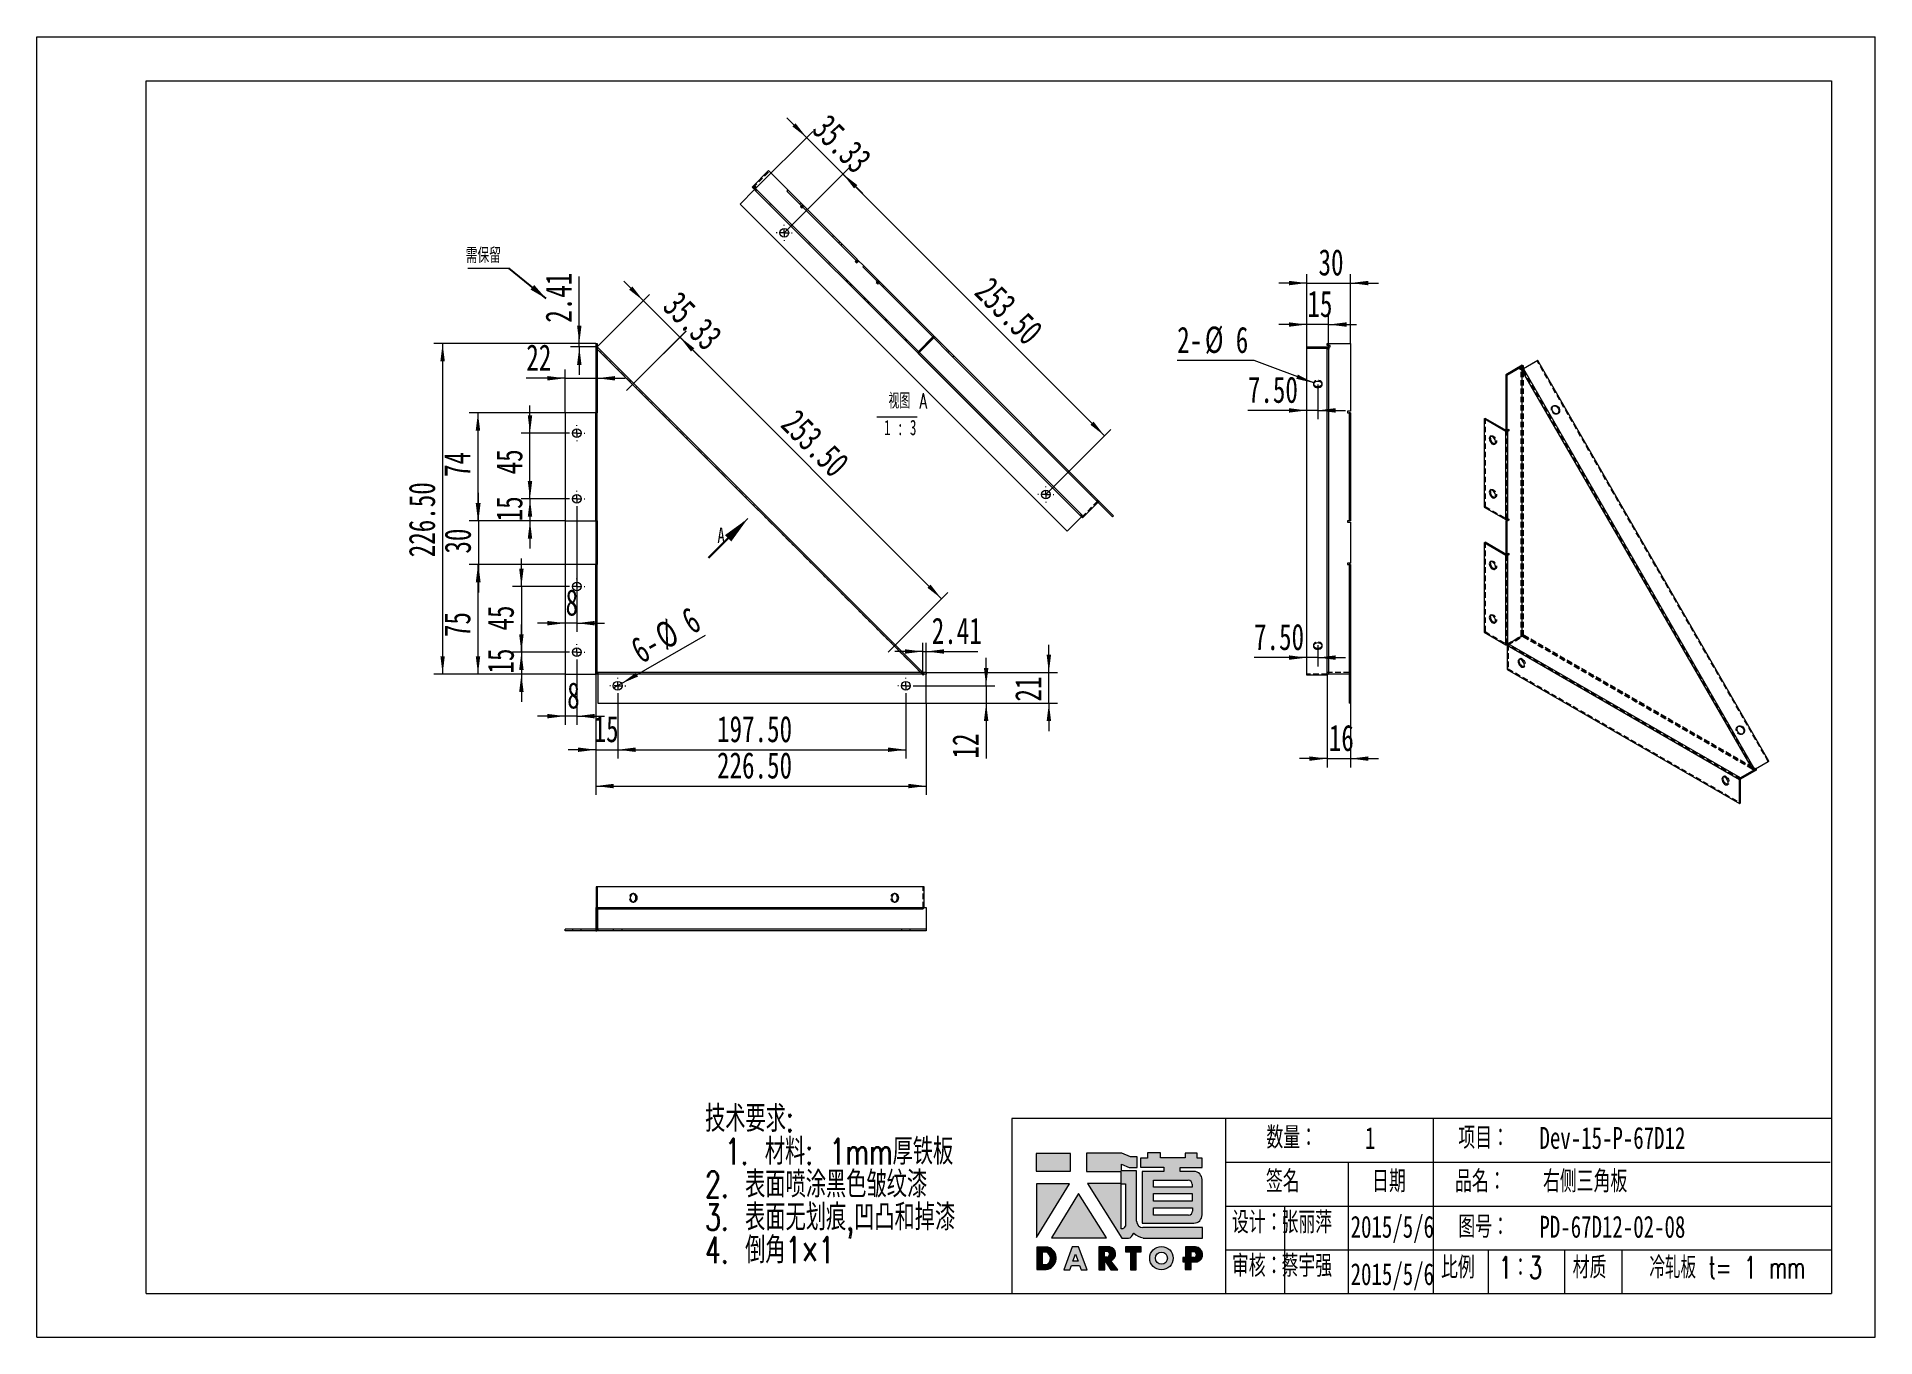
# Model space of a CAD drawing. Header units: millimetres. Extents: x 0 to 840, y 0 to 594.
import ezdxf

# ---------------------------------------------------------------- set-up
doc = ezdxf.new("R2010")
doc.units = ezdxf.units.MM
doc.header["$LTSCALE"] = 2
doc.header["$PDSIZE"] = -1
for name, pattern in [('CENTERX2', [20.32, 12.7, -2.54, 2.54, -2.54]), ('HIDDEN', [1.905, 1.27, -0.635]), ('PHANTOM', [12.7, 6.35, -1.27, 1.27, -1.27, 1.27, -1.27])]:
    doc.linetypes.add(name, pattern=pattern)
doc.layers.add('A-TITLEBLOCK', color=7, linetype='Continuous', lineweight=15)
doc.styles.add('SLDTEXTSTYLE0', font='TXT', dxfattribs={"width": 0.7, "bigfont": 'bigfont'})
doc.styles.add('SLDTEXTSTYLE1', font='TXT', dxfattribs={"width": 0.7})
doc.styles.add('SLDTEXTSTYLE2', font='TXT', dxfattribs={"width": 0.645455, "bigfont": 'bigfont'})
doc.styles.add('SLDTEXTSTYLE3', font='TXT', dxfattribs={"width": 0.65, "bigfont": 'bigfont'})
doc.styles.add('SLDTEXTSTYLE4', font='TXT', dxfattribs={"width": 0.62})
doc.dimstyles.new('SLDDIMSTYLE0', dxfattribs={"dimtxt": 0.18, "dimasz": 8.16, "dimexe": 0, "dimexo": 0.0625, "dimgap": 0, "dimtad": 0, "dimtih": 1, "dimtoh": 1, "dimdec": 0, "dimrnd": 1e-09, "dimzin": 0, "dimdsep": 46, "dimtxsty": 'Standard', "dimsah": 1, "dimcen": 0.09, "dimadec": 0, "dimazin": 0, "dimtfac": 8.16, "dimtdec": 0, "dimtofl": 0, "dimtmove": 0, "dimatfit": 3, "dimfxl": 0, "dimfrac": 2, "dimtolj": 1, "dimtzin": 0, "dimarcsym": 0})
doc.dimstyles.new('SLDDIMSTYLE1', dxfattribs={"dimtxt": 12, "dimasz": 8.16, "dimexe": 0, "dimexo": 0.0625, "dimgap": 3, "dimtad": 2, "dimlfac": 1.5, "dimrnd": 1e-09, "dimzin": 12, "dimdsep": 46, "dimtxsty": 'SLDTEXTSTYLE1', "dimsah": 1, "dimcen": 0.09, "dimadec": 0, "dimazin": 3, "dimtfac": 1, "dimtmove": 0, "dimatfit": 0, "dimfxl": 0, "dimfrac": 2, "dimtolj": 1, "dimtzin": 12, "dimarcsym": 0})
doc.dimstyles.new('SLDDIMSTYLE2', dxfattribs={"dimtxt": 12, "dimasz": 8.16, "dimexe": 0, "dimexo": 0.0625, "dimgap": 3, "dimtad": 2, "dimlfac": 1.5, "dimrnd": 1e-09, "dimzin": 12, "dimdsep": 46, "dimtxsty": 'SLDTEXTSTYLE1', "dimsah": 1, "dimcen": 0.09, "dimadec": 0, "dimazin": 3, "dimtfac": 1, "dimtofl": 0, "dimtmove": 0, "dimatfit": 3, "dimfxl": 0, "dimfrac": 2, "dimtolj": 1, "dimtzin": 12, "dimarcsym": 0})
doc.dimstyles.new('SLDDIMSTYLE3', dxfattribs={"dimtxt": 12, "dimasz": 8.16, "dimexe": 0, "dimexo": 0.0625, "dimgap": 3, "dimtad": 2, "dimlfac": 1.5, "dimrnd": 1e-09, "dimzin": 4, "dimdsep": 46, "dimtxsty": 'SLDTEXTSTYLE1', "dimsah": 1, "dimcen": 0.09, "dimadec": 0, "dimazin": 1, "dimtfac": 1, "dimtofl": 0, "dimtmove": 0, "dimatfit": 3, "dimfxl": 0, "dimfrac": 2, "dimtolj": 1, "dimtzin": 12, "dimarcsym": 0})
doc.dimstyles.new('SLDDIMSTYLE4', dxfattribs={"dimtxt": 12, "dimasz": 8.16, "dimexe": 0, "dimexo": 0.0625, "dimgap": 3, "dimtad": 2, "dimlfac": 1.5, "dimrnd": 1e-09, "dimzin": 12, "dimdsep": 46, "dimtxsty": 'SLDTEXTSTYLE1', "dimblk1": 'NONE', "dimsah": 1, "dimcen": 0, "dimadec": 0, "dimazin": 3, "dimtfac": 1, "dimtmove": 0, "dimatfit": 3, "dimldrblk": 'NONE', "dimfxl": 0, "dimfrac": 2, "dimtolj": 1, "dimtzin": 12, "dimarcsym": 0})
doc.dimstyles.new('SLDDIMSTYLE5', dxfattribs={"dimtxt": 12, "dimasz": 8.16, "dimexe": 0, "dimexo": 0.0625, "dimgap": 3, "dimtad": 2, "dimlfac": 1.5, "dimrnd": 1e-09, "dimzin": 4, "dimdsep": 46, "dimtxsty": 'SLDTEXTSTYLE1', "dimsah": 1, "dimcen": 0.09, "dimadec": 0, "dimazin": 1, "dimtfac": 1, "dimtmove": 0, "dimatfit": 0, "dimfxl": 0, "dimfrac": 2, "dimtolj": 1, "dimtzin": 12, "dimarcsym": 0})
doc.dimstyles.new('SLDDIMSTYLE6', dxfattribs={"dimtxt": 12, "dimasz": 8.16, "dimexe": 0, "dimexo": 0.0625, "dimgap": 3, "dimtad": 0, "dimtih": 1, "dimtoh": 1, "dimlfac": 1.5, "dimrnd": 1e-09, "dimzin": 12, "dimdsep": 46, "dimtxsty": 'SLDTEXTSTYLE1', "dimsah": 1, "dimcen": 0, "dimadec": 0, "dimazin": 3, "dimtfac": 1, "dimtofl": 0, "dimtmove": 0, "dimatfit": 3, "dimfxl": 0, "dimfrac": 2, "dimtolj": 1, "dimtzin": 12, "dimarcsym": 0})

msp = doc.modelspace()

# ---------------------------------------------------------------- texts
at = {"layer": 'A-TITLEBLOCK', "char_height": 10, "attachment_point": 1}
for s, insert, style in [('\\M+19094\\M+197CA\\M+18146', (562.0189, 96.6002), 'SLDTEXTSTYLE0'), ('1', (607.0183, 96.4724), 'SLDTEXTSTYLE1'), ('项\\M+196DA\\M+18146', (649.6789, 96.4724), 'SLDTEXTSTYLE0'), ('Dev-15-P-67D12', (686.7525, 96.4724), 'SLDTEXTSTYLE1'), ('签\\M+196BC', (561.7845, 76.6298), 'SLDTEXTSTYLE0'), ('\\M+193FA\\M+18AFA', (610.2843, 76.6298), 'SLDTEXTSTYLE0'), ('\\M+19569\\M+196BC\\M+18146', (648.1863, 76.6298), 'SLDTEXTSTYLE0'), ('\\M+18945侧\\M+18E4F\\M+18A70\\M+194C2', (688.3737, 76.6298), 'SLDTEXTSTYLE0'), ('设计\\M+18146', (546.2149, 57.8786), 'SLDTEXTSTYLE0'), ('张丽\\M+1E4CA', (568.8988, 57.8786), 'SLDTEXTSTYLE0'), ('2015/5/6', (600.4619, 55.8786), 'SLDTEXTSTYLE1'), ('图\\M+18D86\\M+18146', (649.6789, 55.8786), 'SLDTEXTSTYLE0'), ('PD-67D12-02-08', (686.7386, 55.8786), 'SLDTEXTSTYLE1'), ('审\\M+18A6A\\M+18146', (546.2149, 38.011), 'SLDTEXTSTYLE0'), ('\\M+1E4EF\\M+18946强', (568.8988, 38.011), 'SLDTEXTSTYLE0'), ('2015/5/6', (600.4619, 34.2527), 'SLDTEXTSTYLE1'), ('\\M+194E4\\M+197E1', (641.7819, 37.2527), 'SLDTEXTSTYLE0'), ('1\\M+181463', (668.2241, 37.2527), 'SLDTEXTSTYLE0'), ('\\M+18DDE质', (701.9274, 37.2527), 'SLDTEXTSTYLE0'), ('\\M+197E2轧\\M+194C2 t= 1 mm', (736.9753, 37.2527), 'SLDTEXTSTYLE2')]:
    msp.add_mtext(s, dxfattribs=dict(at, insert=insert, style=style))

# ---------------------------------------------------------------- blocks, each defined once
blk = doc.blocks.new('块1')
at = {"linetype": 'Continuous'}
for color, points in [(12, [(15.46, 44.97), (15.46, 53.12), (-0.14, 53.12), (-0.14, 44.97)]), (12, [(-0.1, 14.69), (14.96, 39.27), (-0.1, 39.27)]), (12, [(31.88, 14.53), (19.13, 34.81), (6.83, 14.53)]), (8, [(47.79, 8.13), (47.79, 10.38), (40.67, 10.38), (40.67, 8.12), (42.89, 8.12), (42.89, -0.02), (45.55, -0.02), (45.55, 8.13)])]:
    blk.add_hatch(color=color, dxfattribs=at).paths.add_polyline_path(points, flags=0)
h = blk.add_hatch(color=12, dxfattribs=at)
edge = h.paths.add_edge_path(flags=0)
edge.add_line((38.77, 45.12), (38.77, 48.17))
edge.add_line((38.77, 48.17), (42.21, 46.68))
edge.add_line((42.21, 46.68), (45.93, 46.68))
edge.add_line((45.93, 46.68), (45.93, 51.61))
edge.add_line((45.93, 51.61), (42.86, 51.61))
edge.add_line((42.86, 51.61), (38.86, 53.19))
edge.add_line((38.86, 53.19), (22.83, 53.19))
edge.add_line((22.83, 53.19), (22.83, 44.86))
edge.add_line((22.83, 44.86), (38.43, 44.86))
edge.add_line((38.43, 44.86), (38.43, 44.69))
edge.add_line((38.43, 44.69), (38.43, 39.37))
edge.add_line((38.43, 39.37), (23.3, 39.37))
edge.add_line((23.3, 39.37), (38.86, 14.33))
edge.add_line((38.86, 14.33), (41.94, 14.33))
edge.add_arc((41.26, 17.28), 3.03, 282.98113, 345.41723)
edge.add_line((44.19, 16.51), (44.19, 16.63))
edge.add_line((44.19, 16.63), (44.46, 16.63))
edge.add_arc((50.27, 22.81), 8.48, 226.7358, 259.32094)
edge.add_line((48.7, 14.47), (75.74, 14.47))
edge.add_line((75.74, 14.47), (75.74, 19.22))
edge.add_line((75.74, 19.22), (48.59, 19.22))
edge.add_arc((48.59, 22.18), 2.96, 180, 270, ccw=False)
edge.add_line((45.63, 22.18), (45.63, 45.12))
edge.add_line((45.63, 45.12), (38.77, 45.12))
edge = h.paths.add_edge_path(flags=0)
edge.add_line((39.42, 18.64), (38.58, 18.64))
edge.add_line((38.58, 18.64), (38.59, 39.26))
edge.add_line((38.59, 39.26), (40.57, 39.26))
edge.add_line((40.57, 39.26), (40.57, 19.83))
edge.add_arc((36.7, 22.44), 4.67, 305.63988, 325.96896, ccw=False)
h = blk.add_hatch(color=12, dxfattribs=at)
edge = h.paths.add_edge_path(flags=0)
edge.add_line((75.69, 46.69), (75.69, 50.92))
edge.add_line((75.69, 50.92), (73.29, 50.92))
edge.add_line((73.29, 50.92), (73.29, 53.21))
edge.add_line((73.29, 53.21), (67.79, 53.21))
edge.add_line((67.79, 53.21), (67.79, 51.03))
edge.add_line((67.79, 51.03), (56.56, 51.03))
edge.add_line((56.56, 51.03), (56.56, 53.32))
edge.add_line((56.56, 53.32), (50.68, 53.32))
edge.add_line((50.68, 53.32), (50.68, 50.99))
edge.add_line((50.68, 50.99), (47.44, 50.99))
edge.add_line((47.44, 50.99), (47.44, 46.77))
edge.add_line((47.44, 46.77), (58.16, 46.77))
edge.add_line((58.16, 46.77), (58.16, 44.91))
edge.add_line((58.16, 44.91), (48.17, 44.91))
edge.add_line((48.17, 44.91), (48.17, 21.29))
edge.add_line((48.17, 21.29), (71.88, 21.29))
edge.add_arc((71.88, 24.98), 3.7, 270, 360)
edge.add_line((75.58, 24.98), (75.58, 41.16))
edge.add_arc((71.88, 41.16), 3.7, 0, 90)
edge.add_line((71.88, 44.85), (65.61, 44.85))
edge.add_line((65.61, 44.85), (65.61, 46.69))
edge.add_line((65.61, 46.69), (75.69, 46.69))
h.paths.add_polyline_path([(53.47, 31.35), (53.47, 34.79), (70.99, 34.79), (70.99, 31.35)], flags=0)
edge = h.paths.add_edge_path(flags=0)
edge.add_line((53.36, 40.85), (69.26, 40.85))
edge.add_arc((69.26, 39), 1.85, 0, 90, ccw=False)
edge.add_line((71.11, 39), (71.11, 37.65))
edge.add_line((71.11, 37.65), (53.36, 37.65))
edge.add_line((53.36, 37.65), (53.36, 40.85))
edge = h.paths.add_edge_path(flags=0)
edge.add_line((53.47, 24.95), (53.47, 28.26))
edge.add_line((53.47, 28.26), (71.22, 28.26))
edge.add_line((71.22, 28.26), (71.22, 26.79))
edge.add_arc((69.38, 26.79), 1.85, -90, 0, ccw=False)
edge.add_line((69.38, 24.95), (53.47, 24.95))
h = blk.add_hatch(color=8, dxfattribs=at)
edge = h.paths.add_edge_path(flags=0)
edge.add_arc((3.56, 5.27), 5.32, 278.66044, 432.32035)
edge.add_line((5.18, 10.34), (0.02, 10.34))
edge.add_line((0.02, 10.34), (0.02, 0.01))
edge.add_line((0.02, 0.01), (4.36, 0.01))
edge = h.paths.add_edge_path(flags=0)
edge.add_line((2.64, 8.08), (4.24, 8.08))
edge.add_arc((3.15, 5.14), 3.14, -65.78573, 69.71773, ccw=False)
edge.add_line((4.44, 2.27), (2.64, 2.27))
edge.add_line((2.64, 2.27), (2.64, 8.08))
h = blk.add_hatch(color=8, dxfattribs=at)
h.paths.add_polyline_path([(23.15, -0.02), (19.17, 10.43), (16.22, 10.43), (12.43, 0), (15.22, 0), (15.88, 1.85), (19.66, 1.85), (20.33, -0.02)], flags=0)
h.paths.add_polyline_path([(16.6, 3.84), (17.75, 7.12), (18.94, 3.84)], flags=0)
h = blk.add_hatch(color=8, dxfattribs=at)
edge = h.paths.add_edge_path(flags=0)
edge.add_arc((32.76, 7.2), 3.31, 290.60733, 437.21242)
edge.add_line((33.49, 10.42), (28.42, 10.42))
edge.add_line((28.42, 10.42), (28.42, 0))
edge.add_line((28.42, 0), (31.1, 0))
edge.add_line((31.1, 0), (31.1, 4.13))
edge.add_line((31.1, 4.13), (33.86, -0.04))
edge.add_line((33.86, -0.04), (37.1, -0.04))
edge.add_line((37.1, -0.04), (33.93, 4.1))
edge = h.paths.add_edge_path(flags=0)
edge.add_arc((31.95, 7.04), 1.4, -77.47303, 76.71958, ccw=False)
edge.add_line((32.26, 5.67), (31.07, 5.67))
edge.add_line((31.07, 5.67), (31.07, 8.41))
edge.add_line((31.07, 8.41), (32.27, 8.41))
h = blk.add_hatch(color=8, dxfattribs=at)
edge = h.paths.add_edge_path(flags=0)
edge.add_arc((57.02, 5.25), 5.35, 0, 360)
edge = h.paths.add_edge_path(flags=0)
edge.add_arc((57.02, 5.25), 2.75, 0, 360)
h = blk.add_hatch(color=8, dxfattribs=at)
edge = h.paths.add_edge_path(flags=0)
edge.add_arc((72.35, 6.89), 3.51, 288.89587, 445.24422)
edge.add_line((72.64, 10.4), (72.48, 10.4))
edge.add_line((72.48, 10.4), (67.96, 10.4))
edge.add_line((67.96, 10.4), (67.96, 5.53))
edge.add_line((67.96, 5.53), (66.76, 5.53))
edge.add_line((66.76, 5.53), (66.76, 3.56))
edge.add_line((66.76, 3.56), (67.94, 3.56))
edge.add_line((67.94, 3.56), (67.94, 0.01))
edge.add_line((67.94, 0.01), (70.58, 0.01))
edge.add_line((70.58, 0.01), (70.58, 3.57))
edge.add_line((70.58, 3.57), (73.49, 3.57))
edge = h.paths.add_edge_path(flags=0)
edge.add_arc((71.62, 6.92), 1.41, -79.01086, 72.55128, ccw=False)
edge.add_line((71.89, 5.54), (70.54, 5.54))
edge.add_line((70.54, 5.54), (70.54, 8.27))
edge.add_line((70.54, 8.27), (72.05, 8.27))
at = {"layer": 'A-TITLEBLOCK'}
for p, q in [((15.46, 53.12), (-0.14, 53.12)), ((-0.14, 53.12), (-0.14, 44.97)), ((15.46, 44.97), (15.46, 53.12)), ((38.86, 53.19), (22.83, 53.19)), ((22.83, 53.19), (22.83, 44.86)), ((42.86, 51.61), (38.86, 53.19)), ((45.93, 51.61), (42.86, 51.61)), ((45.93, 46.68), (45.93, 51.61)), ((50.68, 50.99), (47.44, 50.99)), ((47.44, 50.99), (47.44, 46.77)), ((56.56, 53.32), (50.68, 53.32)), ((50.68, 53.32), (50.68, 50.99)), ((56.56, 51.03), (56.56, 53.32)), ((67.79, 51.03), (56.56, 51.03)), ((73.29, 53.21), (67.79, 53.21)), ((67.79, 53.21), (67.79, 51.03)), ((73.29, 50.92), (73.29, 53.21)), ((75.69, 50.92), (73.29, 50.92)), ((75.69, 46.69), (75.69, 50.92)), ((-0.14, 44.97), (15.46, 44.97)), ((22.83, 44.86), (38.43, 44.86)), ((38.43, 44.86), (38.43, 44.69)), ((38.43, 44.69), (38.43, 39.37)), ((38.77, 48.17), (42.21, 46.68)), ((38.77, 45.12), (38.77, 48.17)), ((45.63, 45.12), (38.77, 45.12)), ((42.21, 46.68), (45.93, 46.68)), ((45.63, 22.18), (45.63, 45.12)), ((47.44, 46.77), (58.16, 46.77)), ((58.16, 44.91), (48.17, 44.91)), ((48.17, 44.91), (48.17, 21.29)), ((58.16, 46.77), (58.16, 44.91)), ((65.61, 44.85), (65.61, 46.69)), ((65.61, 46.69), (75.69, 46.69)), ((71.88, 44.85), (65.61, 44.85)), ((14.96, 39.27), (-0.1, 39.27)), ((-0.1, 39.27), (-0.1, 14.69)), ((-0.1, 14.69), (14.96, 39.27)), ((19.13, 34.81), (6.83, 14.53)), ((31.88, 14.53), (19.13, 34.81)), ((38.43, 39.37), (23.3, 39.37)), ((23.3, 39.37), (38.86, 14.33)), ((38.58, 18.64), (38.59, 39.26)), ((38.59, 39.26), (40.57, 39.26)), ((40.57, 39.26), (40.57, 19.83)), ((53.36, 37.65), (53.36, 40.85)), ((53.36, 40.85), (69.26, 40.85)), ((71.11, 37.65), (53.36, 37.65)), ((53.47, 31.35), (53.47, 34.79)), ((53.47, 34.79), (70.99, 34.79)), ((70.99, 34.79), (70.99, 31.35)), ((71.11, 39), (71.11, 37.65)), ((75.58, 24.98), (75.58, 41.16)), ((70.99, 31.35), (53.47, 31.35)), ((53.47, 24.95), (53.47, 28.26)), ((53.47, 28.26), (71.22, 28.26)), ((71.22, 28.26), (71.22, 26.79)), ((39.42, 18.64), (38.58, 18.64)), ((48.17, 21.29), (71.88, 21.29)), ((75.74, 19.22), (48.59, 19.22)), ((69.38, 24.95), (53.47, 24.95)), ((75.74, 14.47), (75.74, 19.22)), ((5.18, 10.34), (0.02, 10.34)), ((0.02, 10.34), (0.02, 0.01)), ((6.83, 14.53), (31.88, 14.53)), ((16.22, 10.43), (12.43, 0)), ((19.17, 10.43), (16.22, 10.43)), ((23.15, -0.02), (19.17, 10.43)), ((33.49, 10.42), (28.42, 10.42)), ((28.42, 10.42), (28.42, 0)), ((31.07, 5.67), (31.07, 8.41)), ((31.07, 8.41), (32.27, 8.41)), ((38.86, 14.33), (41.94, 14.33)), ((47.79, 10.38), (40.67, 10.38)), ((40.67, 10.38), (40.67, 8.12)), ((44.19, 16.51), (44.19, 16.63)), ((44.19, 16.63), (44.46, 16.63)), ((47.79, 8.13), (47.79, 10.38)), ((48.7, 14.47), (75.74, 14.47)), ((72.48, 10.4), (67.96, 10.4)), ((67.96, 10.4), (67.96, 5.53)), ((72.64, 10.4), (72.48, 10.4)), ((0.02, 0.01), (4.36, 0.01)), ((2.64, 2.27), (2.64, 8.08)), ((2.64, 8.08), (4.24, 8.08)), ((4.44, 2.27), (2.64, 2.27)), ((12.43, 0), (15.22, 0)), ((15.22, 0), (15.88, 1.85)), ((15.88, 1.85), (19.66, 1.85)), ((16.6, 3.84), (17.75, 7.12)), ((18.94, 3.84), (16.6, 3.84)), ((17.75, 7.12), (18.94, 3.84)), ((19.66, 1.85), (20.33, -0.02)), ((32.26, 5.67), (31.07, 5.67)), ((31.1, 0), (31.1, 4.13)), ((31.1, 4.13), (33.86, -0.04)), ((37.1, -0.04), (33.93, 4.1)), ((40.67, 8.12), (42.89, 8.12)), ((42.89, 8.12), (42.89, -0.02)), ((45.55, -0.02), (45.55, 8.13)), ((45.55, 8.13), (47.79, 8.13)), ((67.96, 5.53), (66.76, 5.53)), ((66.76, 5.53), (66.76, 3.56)), ((66.76, 3.56), (67.94, 3.56)), ((67.94, 3.56), (67.94, 0.01)), ((67.94, 0.01), (70.58, 0.01)), ((70.54, 5.54), (70.54, 8.27)), ((70.54, 8.27), (72.05, 8.27)), ((71.89, 5.54), (70.54, 5.54)), ((70.58, 0.01), (70.58, 3.57)), ((70.58, 3.57), (73.49, 3.57)), ((20.33, -0.02), (23.15, -0.02)), ((28.42, 0), (31.1, 0)), ((33.86, -0.04), (37.1, -0.04)), ((42.89, -0.02), (45.55, -0.02))]:
    blk.add_line(p, q, dxfattribs=at)
for radius in [5.35, 2.75]:
    blk.add_circle((57.02, 5.25), radius, dxfattribs=at)
for centre, radius, start, end in [((71.88, 41.16), 3.7, 0, 90), ((69.26, 39), 1.85, 360, 90), ((69.38, 26.79), 1.85, 270, 0), ((36.7, 22.44), 4.67, 305.63988, 325.96896), ((48.59, 22.18), 2.96, 180, 270), ((71.88, 24.98), 3.7, 270, 360), ((3.56, 5.27), 5.32, 278.66044, 72.32035), ((31.95, 7.04), 1.4, 282.52697, 76.71958), ((32.76, 7.2), 3.31, 290.60733, 77.21242), ((41.26, 17.28), 3.03, 282.98113, 345.41723), ((50.27, 22.81), 8.48, 226.7358, 259.32094), ((72.35, 6.89), 3.51, 288.89587, 85.24422), ((3.15, 5.14), 3.14, 294.21427, 69.71773), ((71.62, 6.92), 1.41, 280.98914, 72.55128)]:
    blk.add_arc(centre, radius, start, end, dxfattribs=at)
blk = doc.blocks.new('SW_NOTE_0')
at = {"layer": 'A-TITLEBLOCK', "color": 0}
blk.add_line((-18.71, 0), (0, 0), dxfattribs=at)
at = {"layer": 'A-TITLEBLOCK', "color": 0, "insert": (-19.69, 9.26), "char_height": 7, "attachment_point": 1, "style": 'SLDTEXTSTYLE0'}
blk.add_mtext('\\M+18EF9\\M+195DB\\M+197AF', dxfattribs=at)
blk = doc.blocks.new('SW_NOTE_1')
at = {"layer": 'A-TITLEBLOCK', "color": 0, "char_height": 12, "attachment_point": 1, "style": 'SLDTEXTSTYLE0'}
for s, insert in [('\\M+18B5A术\\M+19776\\M+18B81:', (0, 15.47)), ('1. \\M+18DDE\\M+197BF: 1mm\\M+18CFA铁\\M+194C2', (9, 0.47)), ('2. \\M+1955C\\M+196CA喷涂\\M+1FC4B\\M+19046皱纹\\M+18EBD', (0, -14.53)), ('3. \\M+1955C\\M+196CA\\M+19DD9划\\M+18DAD,\\M+1899A\\M+193CA\\M+19861\\M+19D7B\\M+18EBD', (0, -29.53)), ('4. \\M+1937C\\M+18A701\\M+1817E1', (0, -44.53))]:
    blk.add_mtext(s, dxfattribs=dict(at, insert=insert))
blk = doc.blocks.new('_D')
at = {"layer": 'A-TITLEBLOCK'}
for p, q in [((248.04, 454.35), (248.04, 484.88)), ((255.59, 454.35), (244.04, 454.35)), ((248.04, 452.74), (248.04, 454.35)), ((256.25, 452.74), (244.04, 452.74)), ((248.04, 452.74), (248.04, 440.04))]:
    blk.add_line(p, q, dxfattribs=at)
for points in [[(248.04, 454.35), (249.06, 462.51), (247.02, 462.51)], [(248.04, 452.74), (247.02, 444.58), (249.06, 444.58)]]:
    blk.add_solid(points, dxfattribs=at)
at = {"layer": 'A-TITLEBLOCK', "insert": (232.57, 463.83), "char_height": 12, "attachment_point": 1, "rotation": 90, "style": 'SLDTEXTSTYLE1'}
blk.add_mtext('2.41', dxfattribs=at)
blk = doc.blocks.new('_D_1')
at = {"layer": 'A-TITLEBLOCK'}
for p, q in [((404.98, 313.64), (392.28, 313.64)), ((404.98, 304.02), (404.98, 317.64)), ((404.98, 313.64), (406.59, 313.64)), ((406.59, 304.02), (406.59, 317.64)), ((406.59, 313.64), (430.12, 313.64))]:
    blk.add_line(p, q, dxfattribs=at)
for points in [[(404.98, 313.64), (396.82, 314.66), (396.82, 312.63)], [(406.59, 313.64), (414.75, 312.63), (414.75, 314.66)]]:
    blk.add_solid(points, dxfattribs=at)
at = {"layer": 'A-TITLEBLOCK', "insert": (409.07, 329.11), "char_height": 12, "attachment_point": 1, "style": 'SLDTEXTSTYLE1'}
blk.add_mtext('2.41', dxfattribs=at)
blk = doc.blocks.new('_D_2')
at = {"layer": 'A-TITLEBLOCK'}
for p, q in [((277.35, 473.84), (268.37, 482.82)), ((256.25, 452.74), (280.18, 476.67)), ((277.35, 473.84), (294.01, 457.19)), ((275.74, 438.92), (296.84, 460.02)), ((294.01, 457.19), (302.99, 448.21))]:
    blk.add_line(p, q, dxfattribs=at)
for points in [[(277.35, 473.84), (272.3, 480.33), (270.86, 478.9)], [(294.01, 457.19), (299.06, 450.7), (300.5, 452.14)]]:
    blk.add_solid(points, dxfattribs=at)
at = {"layer": 'A-TITLEBLOCK', "insert": (294.04, 479.03), "char_height": 12, "attachment_point": 1, "rotation": 315, "style": 'SLDTEXTSTYLE1'}
blk.add_mtext('35.33', dxfattribs=at)
blk = doc.blocks.new('_D_3')
at = {"layer": 'A-TITLEBLOCK'}
for p, q in [((241.59, 353.35), (197.75, 353.35)), ((201.75, 353.35), (201.75, 303.35)), ((241.59, 303.35), (197.75, 303.35))]:
    blk.add_line(p, q, dxfattribs=at)
for points in [[(201.75, 353.35), (200.74, 345.19), (202.77, 345.19)], [(201.75, 303.35), (202.77, 311.51), (200.74, 311.51)]]:
    blk.add_solid(points, dxfattribs=at)
at = {"layer": 'A-TITLEBLOCK', "insert": (186.28, 320.24), "char_height": 12, "attachment_point": 1, "rotation": 90, "style": 'SLDTEXTSTYLE1'}
blk.add_mtext('75', dxfattribs=at)
blk = doc.blocks.new('_D_4')
at = {"layer": 'A-TITLEBLOCK'}
for p, q in [((221.59, 343.35), (221.59, 356.05)), ((243.25, 343.35), (217.59, 343.35)), ((221.59, 343.35), (221.59, 313.35)), ((243.25, 313.35), (217.59, 313.35)), ((221.59, 313.35), (221.59, 300.65))]:
    blk.add_line(p, q, dxfattribs=at)
for points in [[(221.59, 343.35), (222.6, 351.51), (220.57, 351.51)], [(221.59, 313.35), (220.57, 305.19), (222.6, 305.19)]]:
    blk.add_solid(points, dxfattribs=at)
at = {"layer": 'A-TITLEBLOCK', "insert": (206.12, 323.21), "char_height": 12, "attachment_point": 1, "rotation": 90, "style": 'SLDTEXTSTYLE1'}
blk.add_mtext('45', dxfattribs=at)
blk = doc.blocks.new('_D_5')
at = {"layer": 'A-TITLEBLOCK'}
for p, q in [((221.59, 313.35), (221.59, 326.05)), ((243.25, 313.35), (217.59, 313.35)), ((221.59, 313.35), (221.59, 303.35)), ((241.59, 303.35), (217.59, 303.35)), ((221.59, 303.35), (221.59, 290.65))]:
    blk.add_line(p, q, dxfattribs=at)
for points in [[(221.59, 313.35), (222.6, 321.51), (220.57, 321.51)], [(221.59, 303.35), (220.57, 295.19), (222.6, 295.19)]]:
    blk.add_solid(points, dxfattribs=at)
at = {"layer": 'A-TITLEBLOCK', "insert": (206.12, 303.57), "char_height": 12, "attachment_point": 1, "rotation": 90, "style": 'SLDTEXTSTYLE1'}
blk.add_mtext('15', dxfattribs=at)
blk = doc.blocks.new('_D_6')
at = {"layer": 'A-TITLEBLOCK'}
for p, q in [((255.59, 303.35), (255.59, 264.77)), ((265.59, 294.35), (265.59, 264.77)), ((255.59, 268.77), (242.89, 268.77)), ((255.59, 268.77), (265.59, 268.77)), ((265.59, 268.77), (278.29, 268.77))]:
    blk.add_line(p, q, dxfattribs=at)
for points in [[(255.59, 268.77), (247.43, 269.79), (247.43, 267.76)], [(265.59, 268.77), (273.75, 267.76), (273.75, 269.79)]]:
    blk.add_solid(points, dxfattribs=at)
at = {"layer": 'A-TITLEBLOCK', "insert": (254.57, 284.24), "char_height": 12, "attachment_point": 1, "style": 'SLDTEXTSTYLE1'}
blk.add_mtext('15', dxfattribs=at)
blk = doc.blocks.new('_D_7')
at = {"layer": 'A-TITLEBLOCK'}
for p, q in [((265.59, 294.35), (265.59, 264.77)), ((397.25, 294.35), (397.25, 264.77)), ((265.59, 268.77), (397.25, 268.77))]:
    blk.add_line(p, q, dxfattribs=at)
for points in [[(265.59, 268.77), (273.75, 267.76), (273.75, 269.79)], [(397.25, 268.77), (389.09, 269.79), (389.09, 267.76)]]:
    blk.add_solid(points, dxfattribs=at)
at = {"layer": 'A-TITLEBLOCK', "insert": (310.98, 284.24), "char_height": 12, "attachment_point": 1, "style": 'SLDTEXTSTYLE1'}
blk.add_mtext('197.50', dxfattribs=at)
blk = doc.blocks.new('_D_8')
at = {"layer": 'A-TITLEBLOCK'}
for p, q in [((433.93, 298.02), (433.93, 310.72)), ((400.92, 298.02), (437.93, 298.02)), ((433.93, 298.02), (433.93, 290.02)), ((406.59, 290.02), (437.93, 290.02)), ((433.93, 290.02), (433.93, 264.75))]:
    blk.add_line(p, q, dxfattribs=at)
for points in [[(433.93, 298.02), (434.95, 306.18), (432.91, 306.18)], [(433.93, 290.02), (432.91, 281.86), (434.95, 281.86)]]:
    blk.add_solid(points, dxfattribs=at)
at = {"layer": 'A-TITLEBLOCK', "insert": (418.46, 264.75), "char_height": 12, "attachment_point": 1, "rotation": 90, "style": 'SLDTEXTSTYLE1'}
blk.add_mtext('12', dxfattribs=at)
blk = doc.blocks.new('_D_9')
at = {"layer": 'A-TITLEBLOCK'}
for p, q in [((241.59, 303.35), (241.59, 280.12)), ((246.92, 309.68), (246.92, 280.12)), ((241.59, 284.12), (228.89, 284.12)), ((246.92, 284.12), (241.59, 284.12)), ((246.92, 284.12), (259.62, 284.12))]:
    blk.add_line(p, q, dxfattribs=at)
for points in [[(241.59, 284.12), (233.43, 285.14), (233.43, 283.1)], [(246.92, 284.12), (255.08, 283.1), (255.08, 285.14)]]:
    blk.add_solid(points, dxfattribs=at)
at = {"layer": 'A-TITLEBLOCK', "insert": (242.52, 299.59), "char_height": 12, "attachment_point": 1, "style": 'SLDTEXTSTYLE1'}
blk.add_mtext('8', dxfattribs=at)
blk = doc.blocks.new('_D_10')
at = {"layer": 'A-TITLEBLOCK'}
for p, q in [((201.95, 373.35), (201.95, 386.05)), ((241.59, 373.35), (197.95, 373.35)), ((201.95, 373.35), (201.95, 353.35)), ((241.59, 353.35), (197.95, 353.35)), ((201.95, 353.35), (201.95, 340.65))]:
    blk.add_line(p, q, dxfattribs=at)
for points in [[(201.95, 373.35), (202.97, 381.51), (200.93, 381.51)], [(201.95, 353.35), (200.93, 345.19), (202.97, 345.19)]]:
    blk.add_solid(points, dxfattribs=at)
at = {"layer": 'A-TITLEBLOCK', "insert": (186.48, 358.36), "char_height": 12, "attachment_point": 1, "rotation": 90, "style": 'SLDTEXTSTYLE1'}
blk.add_mtext('30', dxfattribs=at)
blk = doc.blocks.new('_D_11')
at = {"layer": 'A-TITLEBLOCK'}
for p, q in [((241.59, 422.68), (197.72, 422.68)), ((201.72, 422.68), (201.72, 373.35)), ((241.59, 373.35), (197.72, 373.35))]:
    blk.add_line(p, q, dxfattribs=at)
for points in [[(201.72, 422.68), (200.71, 414.52), (202.74, 414.52)], [(201.72, 373.35), (202.74, 381.51), (200.71, 381.51)]]:
    blk.add_solid(points, dxfattribs=at)
at = {"layer": 'A-TITLEBLOCK', "insert": (186.26, 393.35), "char_height": 12, "attachment_point": 1, "rotation": 90, "style": 'SLDTEXTSTYLE1'}
blk.add_mtext('74', dxfattribs=at)
blk = doc.blocks.new('_D_12')
at = {"layer": 'A-TITLEBLOCK'}
for p, q in [((225.51, 383.35), (225.51, 396.05)), ((243.25, 383.35), (221.51, 383.35)), ((225.51, 383.35), (225.51, 373.35)), ((241.59, 373.35), (221.51, 373.35)), ((225.51, 373.35), (225.51, 360.65))]:
    blk.add_line(p, q, dxfattribs=at)
for points in [[(225.51, 383.35), (226.53, 391.51), (224.5, 391.51)], [(225.51, 373.35), (224.5, 365.19), (226.53, 365.19)]]:
    blk.add_solid(points, dxfattribs=at)
at = {"layer": 'A-TITLEBLOCK', "insert": (210.05, 373.09), "char_height": 12, "attachment_point": 1, "rotation": 90, "style": 'SLDTEXTSTYLE1'}
blk.add_mtext('15', dxfattribs=at)
blk = doc.blocks.new('_D_13')
at = {"layer": 'A-TITLEBLOCK'}
for p, q in [((225.51, 413.35), (225.51, 426.05)), ((243.25, 413.35), (221.51, 413.35)), ((225.51, 383.35), (225.51, 413.35)), ((243.25, 383.35), (221.51, 383.35)), ((225.51, 383.35), (225.51, 370.65))]:
    blk.add_line(p, q, dxfattribs=at)
for points in [[(225.51, 413.35), (226.53, 421.51), (224.5, 421.51)], [(225.51, 383.35), (224.5, 375.19), (226.53, 375.19)]]:
    blk.add_solid(points, dxfattribs=at)
at = {"layer": 'A-TITLEBLOCK', "insert": (210.05, 394.56), "char_height": 12, "attachment_point": 1, "rotation": 90, "style": 'SLDTEXTSTYLE1'}
blk.add_mtext('45', dxfattribs=at)
blk = doc.blocks.new('_D_14')
at = {"layer": 'A-TITLEBLOCK'}
for p, q in [((246.92, 379.68), (246.92, 322.58)), ((241.59, 373.35), (241.59, 322.58)), ((241.59, 326.58), (228.89, 326.58)), ((246.92, 326.58), (241.59, 326.58)), ((246.92, 326.58), (259.62, 326.58))]:
    blk.add_line(p, q, dxfattribs=at)
for points in [[(241.59, 326.58), (233.43, 327.59), (233.43, 325.56)], [(246.92, 326.58), (255.08, 325.56), (255.08, 327.59)]]:
    blk.add_solid(points, dxfattribs=at)
at = {"layer": 'A-TITLEBLOCK', "insert": (241.77, 342.05), "char_height": 12, "attachment_point": 1, "style": 'SLDTEXTSTYLE1'}
blk.add_mtext('8', dxfattribs=at)
blk = doc.blocks.new('_D_15')
at = {"layer": 'A-TITLEBLOCK'}
for q in [(305.69, 321.17), (263.86, 297.02)]:
    blk.add_line((267.32, 299.02), q, dxfattribs=at)
blk.add_solid([(267.32, 299.02), (274.89, 302.22), (273.88, 303.98)], dxfattribs=at)
at = {"layer": 'A-TITLEBLOCK', "char_height": 12, "attachment_point": 1, "rotation": 30, "style": 'SLDTEXTSTYLE1'}
for s, insert in [('%%c', (281.34, 324.63)), ('6', (293.58, 331.64)), ('6-', (270.41, 318.26))]:
    blk.add_mtext(s, dxfattribs=dict(at, insert=insert))
blk = doc.blocks.new('_NONE')
blk = doc.blocks.new('_D_16')
at = {"layer": 'A-TITLEBLOCK'}
for p, q in [((255.59, 454.35), (181.59, 454.35)), ((185.59, 454.35), (185.59, 303.35)), ((241.59, 303.35), (181.59, 303.35))]:
    blk.add_line(p, q, dxfattribs=at)
for points in [[(185.59, 454.35), (184.57, 446.19), (186.6, 446.19)], [(185.59, 303.35), (186.6, 311.51), (184.57, 311.51)]]:
    blk.add_solid(points, dxfattribs=at)
at = {"layer": 'A-TITLEBLOCK', "insert": (170.12, 356.68), "char_height": 12, "attachment_point": 1, "rotation": 90, "style": 'SLDTEXTSTYLE1'}
blk.add_mtext('226.50', dxfattribs=at)
blk = doc.blocks.new('_D_17')
at = {"layer": 'A-TITLEBLOCK'}
for p, q in [((255.59, 303.35), (255.59, 248.18)), ((406.59, 290.02), (406.59, 248.18)), ((255.59, 252.18), (406.59, 252.18))]:
    blk.add_line(p, q, dxfattribs=at)
for points in [[(255.59, 252.18), (263.75, 251.16), (263.75, 253.19)], [(406.59, 252.18), (398.43, 253.19), (398.43, 251.16)]]:
    blk.add_solid(points, dxfattribs=at)
at = {"layer": 'A-TITLEBLOCK', "insert": (310.97, 267.64), "char_height": 12, "attachment_point": 1, "style": 'SLDTEXTSTYLE1'}
blk.add_mtext('226.50', dxfattribs=at)
blk = doc.blocks.new('_D_18')
at = {"layer": 'A-TITLEBLOCK'}
for p, q in [((241.59, 438.45), (223.83, 438.45)), ((241.59, 422.68), (241.59, 442.45)), ((241.59, 438.45), (256.25, 438.45)), ((256.25, 438.45), (268.95, 438.45))]:
    blk.add_line(p, q, dxfattribs=at)
for points in [[(241.59, 438.45), (233.43, 439.46), (233.43, 437.43)], [(256.25, 438.45), (264.41, 437.43), (264.41, 439.46)]]:
    blk.add_solid(points, dxfattribs=at)
at = {"layer": 'A-TITLEBLOCK', "insert": (223.83, 453.92), "char_height": 12, "attachment_point": 1, "style": 'SLDTEXTSTYLE1'}
blk.add_mtext('22', dxfattribs=at)
blk = doc.blocks.new('_D_19')
at = {"layer": 'A-TITLEBLOCK'}
for p, q in [((462.59, 304.02), (462.59, 316.72)), ((406.59, 304.02), (466.59, 304.02)), ((462.59, 290.02), (462.59, 304.02)), ((406.59, 290.02), (466.59, 290.02)), ((462.59, 290.02), (462.59, 277.32))]:
    blk.add_line(p, q, dxfattribs=at)
for points in [[(462.59, 304.02), (463.6, 312.18), (461.57, 312.18)], [(462.59, 290.02), (461.57, 281.86), (463.6, 281.86)]]:
    blk.add_solid(points, dxfattribs=at)
at = {"layer": 'A-TITLEBLOCK', "insert": (447.12, 290.77), "char_height": 12, "attachment_point": 1, "rotation": 90, "style": 'SLDTEXTSTYLE1'}
blk.add_mtext('21', dxfattribs=at)
blk = doc.blocks.new('_D_20')
at = {"layer": 'A-TITLEBLOCK'}
for p, q in [((275.74, 438.92), (296.89, 460.06)), ((294.06, 457.23), (413.56, 337.73)), ((395.24, 319.41), (416.39, 340.56))]:
    blk.add_line(p, q, dxfattribs=at)
for points in [[(294.06, 457.23), (299.11, 450.75), (300.55, 452.18)], [(413.56, 337.73), (408.51, 344.22), (407.07, 342.78)]]:
    blk.add_solid(points, dxfattribs=at)
at = {"layer": 'A-TITLEBLOCK', "insert": (348, 425.17), "char_height": 12, "attachment_point": 1, "rotation": 315, "style": 'SLDTEXTSTYLE1'}
blk.add_mtext('253.50', dxfattribs=at)
blk = doc.blocks.new('SW_CENTERMARKSYMBOL_0')
at = {"layer": 'A-TITLEBLOCK', "color": 0}
for p, q in [((-3.33, 0), (-3.67, 0)), ((0, 0), (-1.67, 0)), ((0, 3.33), (0, 3.67)), ((0, 0), (0, 1.67)), ((0, 0), (0, -1.67)), ((0, 0), (1.67, 0)), ((3.33, 0), (3.67, 0)), ((0, -3.33), (0, -3.67))]:
    blk.add_line(p, q, dxfattribs=at)
blk = doc.blocks.new('SW_CENTERMARKSYMBOL_1')
at = {"layer": 'A-TITLEBLOCK', "color": 0}
for p, q in [((-3.33, 0), (-3.67, 0)), ((0, 0), (-1.67, 0)), ((0, 3.33), (0, 3.67)), ((0, 0), (0, 1.67)), ((0, 0), (0, -1.67)), ((0, 0), (1.67, 0)), ((3.33, 0), (3.67, 0)), ((0, -3.33), (0, -3.67))]:
    blk.add_line(p, q, dxfattribs=at)
blk = doc.blocks.new('SW_CENTERMARKSYMBOL_2')
at = {"layer": 'A-TITLEBLOCK', "color": 0}
for p, q in [((-3.33, 0), (-3.67, 0)), ((0, 0), (-1.67, 0)), ((0, 3.33), (0, 3.67)), ((0, 0), (0, 1.67)), ((0, 0), (0, -1.67)), ((0, 0), (1.67, 0)), ((3.33, 0), (3.67, 0)), ((0, -3.33), (0, -3.67))]:
    blk.add_line(p, q, dxfattribs=at)
blk = doc.blocks.new('SW_CENTERMARKSYMBOL_3')
at = {"layer": 'A-TITLEBLOCK', "color": 0}
for p, q in [((-3.33, 0), (-3.67, 0)), ((0, 0), (-1.67, 0)), ((0, 3.33), (0, 3.67)), ((0, 0), (0, 1.67)), ((0, 0), (0, -1.67)), ((0, 0), (1.67, 0)), ((3.33, 0), (3.67, 0)), ((0, -3.33), (0, -3.67))]:
    blk.add_line(p, q, dxfattribs=at)
blk = doc.blocks.new('SW_CENTERMARKSYMBOL_4')
at = {"layer": 'A-TITLEBLOCK', "color": 0}
for p, q in [((-3.33, 0), (-3.67, 0)), ((0, 0), (-1.67, 0)), ((0, 3.33), (0, 3.67)), ((0, 0), (0, 1.67)), ((0, 0), (0, -1.67)), ((0, 0), (1.67, 0)), ((3.33, 0), (3.67, 0)), ((0, -3.33), (0, -3.67))]:
    blk.add_line(p, q, dxfattribs=at)
blk = doc.blocks.new('SW_CENTERMARKSYMBOL_5')
at = {"layer": 'A-TITLEBLOCK', "color": 0}
for p, q in [((-3.33, 0), (-3.67, 0)), ((0, 0), (-1.67, 0)), ((0, 3.33), (0, 3.67)), ((0, 0), (0, 1.67)), ((0, 0), (0, -1.67)), ((0, 0), (1.67, 0)), ((3.33, 0), (3.67, 0)), ((0, -3.33), (0, -3.67))]:
    blk.add_line(p, q, dxfattribs=at)
blk = doc.blocks.new('SW_PROJECTIONARROW_0')
at = {"color": 0, "linetype": 'HIDDEN', "lineweight": 0}
blk.add_line((307.1, 356.4), (325.06, 374.36), dxfattribs=at)
blk.add_line((307.1, 356.4), (325.06, 374.36), dxfattribs=at)
at = {"color": 0, "linetype": 'PHANTOM', "lineweight": 30}
blk.add_line((307.1, 356.4), (325.06, 374.36), dxfattribs=at)
at = {"color": 0, "linetype": 'Continuous', "lineweight": 15}
blk.add_solid([(325.06, 374.36), (314.64, 366.82), (317.51, 363.94)], dxfattribs=at)
blk.add_solid([(325.06, 374.36), (314.64, 366.82), (317.51, 363.94)], dxfattribs=at)
at = {"color": 0, "linetype": 'Continuous', "lineweight": 15, "insert": (311.17, 370.28), "char_height": 7, "attachment_point": 1, "style": 'SLDTEXTSTYLE1'}
blk.add_mtext('A', dxfattribs=at)
blk.add_mtext('A', dxfattribs=at)
blk = doc.blocks.new('_D_21')
at = {"layer": 'A-TITLEBLOCK'}
for p, q in [((580.43, 462.99), (567.73, 462.99)), ((580.43, 452.27), (580.43, 466.99)), ((590.43, 462.99), (580.43, 462.99)), ((590.43, 452.74), (590.43, 466.99)), ((590.43, 462.99), (603.13, 462.99))]:
    blk.add_line(p, q, dxfattribs=at)
for points in [[(580.43, 462.99), (572.27, 464.01), (572.27, 461.98)], [(590.43, 462.99), (598.59, 461.98), (598.59, 464.01)]]:
    blk.add_solid(points, dxfattribs=at)
at = {"layer": 'A-TITLEBLOCK', "insert": (580.72, 478.46), "char_height": 12, "attachment_point": 1, "style": 'SLDTEXTSTYLE1'}
blk.add_mtext('15', dxfattribs=at)
blk = doc.blocks.new('_D_22')
at = {"layer": 'A-TITLEBLOCK'}
for p, q in [((589.76, 303.35), (589.76, 260.72)), ((600.43, 290.02), (600.43, 260.72)), ((589.76, 264.72), (577.06, 264.72)), ((589.76, 264.72), (600.43, 264.72)), ((600.43, 264.72), (613.13, 264.72))]:
    blk.add_line(p, q, dxfattribs=at)
for points in [[(589.76, 264.72), (581.6, 265.73), (581.6, 263.7)], [(600.43, 264.72), (608.59, 263.7), (608.59, 265.73)]]:
    blk.add_solid(points, dxfattribs=at)
at = {"layer": 'A-TITLEBLOCK', "insert": (590.5, 280.19), "char_height": 12, "attachment_point": 1, "style": 'SLDTEXTSTYLE1'}
blk.add_mtext('16', dxfattribs=at)
blk = doc.blocks.new('_D_23')
at = {"layer": 'A-TITLEBLOCK'}
for p, q in [((580.43, 481.94), (567.73, 481.94)), ((580.43, 452.27), (580.43, 485.94)), ((580.43, 481.94), (600.43, 481.94)), ((600.43, 454.35), (600.43, 485.94)), ((600.43, 481.94), (613.13, 481.94))]:
    blk.add_line(p, q, dxfattribs=at)
for points in [[(580.43, 481.94), (572.27, 482.95), (572.27, 480.92)], [(600.43, 481.94), (608.59, 480.92), (608.59, 482.95)]]:
    blk.add_solid(points, dxfattribs=at)
at = {"layer": 'A-TITLEBLOCK', "insert": (585.8, 497.41), "char_height": 12, "attachment_point": 1, "style": 'SLDTEXTSTYLE1'}
blk.add_mtext('30', dxfattribs=at)
blk = doc.blocks.new('_D_24')
at = {"layer": 'A-TITLEBLOCK'}
for p, q in [((585.43, 435.62), (585.43, 419.76)), ((580.43, 423.76), (553.51, 423.76)), ((585.43, 423.76), (580.43, 423.76)), ((585.43, 423.76), (598.13, 423.76))]:
    blk.add_line(p, q, dxfattribs=at)
for points in [[(580.43, 423.76), (572.27, 424.78), (572.27, 422.75)], [(585.43, 423.76), (593.59, 422.75), (593.59, 424.78)]]:
    blk.add_solid(points, dxfattribs=at)
at = {"layer": 'A-TITLEBLOCK', "insert": (553.51, 439.23), "char_height": 12, "attachment_point": 1, "style": 'SLDTEXTSTYLE1'}
blk.add_mtext('7.50', dxfattribs=at)
blk = doc.blocks.new('_D_25')
at = {"layer": 'A-TITLEBLOCK'}
for p, q in [((580.43, 310.85), (556.33, 310.85)), ((585.43, 310.85), (580.43, 310.85)), ((585.43, 316.59), (585.43, 306.85)), ((585.43, 310.85), (598.13, 310.85))]:
    blk.add_line(p, q, dxfattribs=at)
for points in [[(580.43, 310.85), (572.27, 311.87), (572.27, 309.84)], [(585.43, 310.85), (593.59, 309.84), (593.59, 311.87)]]:
    blk.add_solid(points, dxfattribs=at)
at = {"layer": 'A-TITLEBLOCK', "insert": (556.33, 326.32), "char_height": 12, "attachment_point": 1, "style": 'SLDTEXTSTYLE1'}
blk.add_mtext('7.50', dxfattribs=at)
blk = doc.blocks.new('_D_26')
at = {"layer": 'A-TITLEBLOCK'}
for p, q in [((556.41, 446.53), (521.21, 446.53)), ((583.62, 436.3), (556.41, 446.53))]:
    blk.add_line(p, q, dxfattribs=at)
blk.add_solid([(583.62, 436.3), (576.34, 440.12), (575.63, 438.22)], dxfattribs=at)
at = {"layer": 'A-TITLEBLOCK', "char_height": 12, "attachment_point": 1, "style": 'SLDTEXTSTYLE1'}
for s, insert in [('%%c', (533.88, 462.05)), ('2-', (521.21, 462)), ('6', (547.99, 462))]:
    blk.add_mtext(s, dxfattribs=dict(at, insert=insert))
blk = doc.blocks.new('_D_27')
at = {"layer": 'A-TITLEBLOCK'}
for p, q in [((351.92, 548.41), (342.94, 557.39)), ((328.11, 524.6), (354.74, 551.23)), ((351.92, 548.41), (368.57, 531.75)), ((341.71, 504.88), (371.4, 534.58)), ((368.57, 531.75), (377.55, 522.77))]:
    blk.add_line(p, q, dxfattribs=at)
for points in [[(351.92, 548.41), (346.86, 554.89), (345.43, 553.46)], [(368.57, 531.75), (373.62, 525.26), (375.06, 526.7)]]:
    blk.add_solid(points, dxfattribs=at)
at = {"layer": 'A-TITLEBLOCK', "insert": (362.27, 559.93), "char_height": 12, "attachment_point": 1, "rotation": 315, "style": 'SLDTEXTSTYLE1'}
blk.add_mtext('35.33', dxfattribs=at)
blk = doc.blocks.new('_D_28')
at = {"layer": 'A-TITLEBLOCK'}
for p, q in [((341.71, 504.88), (371.35, 534.52)), ((368.52, 531.7), (488.02, 412.2)), ((461.21, 385.38), (490.85, 415.02))]:
    blk.add_line(p, q, dxfattribs=at)
for points in [[(368.52, 531.7), (373.57, 525.21), (375.01, 526.64)], [(488.02, 412.2), (482.97, 418.68), (481.53, 417.25)]]:
    blk.add_solid(points, dxfattribs=at)
at = {"layer": 'A-TITLEBLOCK', "insert": (436.5, 485.6), "char_height": 12, "attachment_point": 1, "rotation": 315, "style": 'SLDTEXTSTYLE1'}
blk.add_mtext('253.50', dxfattribs=at)
blk = doc.blocks.new('SW_NOTE_2')
at = {"layer": 'A-TITLEBLOCK', "color": 0}
blk.add_line((0, -1.71), (18.38, -1.71), dxfattribs=at)
at = {"layer": 'A-TITLEBLOCK', "color": 0, "char_height": 7, "attachment_point": 2}
for s, insert, style in [('视图 A', (14.11, 9.02), 'SLDTEXTSTYLE3'), ('1 : 3', (10.71, -3.11), 'SLDTEXTSTYLE4')]:
    blk.add_mtext(s, dxfattribs=dict(at, insert=insert, style=style))
blk = doc.blocks.new('SW_CENTERMARKSYMBOL_6')
at = {"layer": 'A-TITLEBLOCK', "color": 0}
for p, q in [((-3.33, 0), (-3.67, 0)), ((0, 0), (-1.67, 0)), ((0, 3.33), (0, 3.67)), ((0, 0), (0, 1.67)), ((0, 0), (0, -1.67)), ((0, 0), (1.67, 0)), ((3.33, 0), (3.67, 0)), ((0, -3.33), (0, -3.67))]:
    blk.add_line(p, q, dxfattribs=at)
blk = doc.blocks.new('SW_CENTERMARKSYMBOL_7')
at = {"layer": 'A-TITLEBLOCK', "color": 0}
for p, q in [((-3.33, 0), (-3.67, 0)), ((0, 0), (-1.67, 0)), ((0, 3.33), (0, 3.67)), ((0, 0), (0, 1.67)), ((0, 0), (0, -1.67)), ((0, 0), (1.67, 0)), ((3.33, 0), (3.67, 0)), ((0, -3.33), (0, -3.67))]:
    blk.add_line(p, q, dxfattribs=at)

# ---------------------------------------------------------------- dimensions: what is measured, and where the dimension line sits
at = {"layer": 'A-TITLEBLOCK'}
for base, p1, p2, angle, dimstyle, picture, middle in [((368.5721, 531.7488), (328.1139, 524.6041), (341.7065, 504.8832), 315, 'SLDDIMSTYLE1', '_D_27', (360.6324, 539.6884)), ((488.0206, 412.1952), (341.7065, 504.8832), (461.2075, 385.3821), 315, 'SLDDIMSTYLE3', '_D_28', (436.725, 463.4907)), ((248.0409, 454.3507), (256.2538, 452.744), (255.5871, 454.3507), 90, 'SLDDIMSTYLE1', '_D', (248.0409, 474.3507)), ((294.0102, 457.1868), (256.2538, 452.744), (275.739, 438.9157), 315, 'SLDDIMSTYLE1', '_D_2', (292.4059, 458.791)), ((185.5871, 303.3507), (255.5871, 454.3507), (241.5871, 303.3507), 90, 'SLDDIMSTYLE3', '_D_16', (185.5871, 372.4609)), ((413.5583, 337.7329), (275.739, 438.9157), (395.2401, 319.4146), 315, 'SLDDIMSTYLE3', '_D_20', (348.224, 403.0671)), ((201.7247, 373.3507), (241.5871, 422.684), (241.5871, 373.3507), 90, 'SLDDIMSTYLE2', '_D_11', (201.7247, 398.6074)), ((225.514, 413.3507), (243.2538, 383.3507), (243.2538, 413.3507), 90, 'SLDDIMSTYLE1', '_D_13', (225.514, 399.8274)), ((225.514, 373.3507), (243.2538, 383.3507), (241.5871, 373.3507), 90, 'SLDDIMSTYLE1', '_D_12', (225.514, 378.356)), ((201.9499, 353.3507), (241.5871, 373.3507), (241.5871, 353.3507), 90, 'SLDDIMSTYLE1', '_D_10', (201.9499, 363.6302)), ((201.7527, 303.3507), (241.5871, 353.3507), (241.5871, 303.3507), 90, 'SLDDIMSTYLE2', '_D_3', (201.7527, 325.4987)), ((221.5871, 313.3507), (243.2538, 343.3507), (243.2538, 313.3507), 90, 'SLDDIMSTYLE1', '_D_4', (221.5871, 328.4741)), ((221.5871, 303.3507), (243.2538, 313.3507), (241.5871, 303.3507), 90, 'SLDDIMSTYLE1', '_D_5', (221.5871, 308.8364)), ((462.5871, 304.0174), (406.5871, 290.0174), (406.5871, 304.0174), 90, 'SLDDIMSTYLE1', '_D_19', (462.5871, 296.0384)), ((433.9297, 290.0174), (400.9205, 298.0174), (406.5871, 290.0174), 90, 'SLDDIMSTYLE1', '_D_8', (433.9297, 270.0174))]:
    dim = msp.add_linear_dim(base=base, p1=p1, p2=p2, angle=angle, dimstyle=dimstyle, dxfattribs=at)
    dim.commit()
    dim.dimension.update_dxf_attribs({"geometry": picture, "text_midpoint": middle, "dimtype": 160})
for base, p1, p2, dimstyle, picture, middle in [((600.4316, 481.9371), (580.4316, 452.2726), (600.4316, 454.3507), 'SLDDIMSTYLE1', '_D_23', (591.0703, 481.9371)), ((580.4316, 462.9947), (590.4316, 452.744), (580.4316, 452.2726), 'SLDDIMSTYLE1', '_D_21', (585.9911, 462.9947)), ((256.2538, 438.4484), (241.5871, 422.684), (256.2538, 454.3507), 'SLDDIMSTYLE1', '_D_18', (229.0998, 438.4484)), ((580.4316, 423.7647), (585.4316, 435.6159), (580.4316, 452.2726), 'SLDDIMSTYLE5', '_D_24', (564.0265, 423.7647)), ((241.5871, 326.5766), (246.9205, 379.684), (241.5871, 373.3507), 'SLDDIMSTYLE1', '_D_14', (244.3915, 326.5766)), ((406.5871, 313.6443), (404.9805, 304.0174), (406.5871, 304.0174), 'SLDDIMSTYLE1', '_D_1', (419.5928, 313.6443)), ((580.4316, 310.8524), (585.4316, 316.5862), (580.4316, 302.8793), 'SLDDIMSTYLE5', '_D_25', (566.8494, 310.8524)), ((241.5871, 284.1204), (246.9205, 309.684), (241.5871, 303.3507), 'SLDDIMSTYLE1', '_D_9', (245.1448, 284.1204)), ((265.5871, 268.7749), (255.5871, 303.3507), (265.5871, 294.3507), 'SLDDIMSTYLE1', '_D_6', (259.8404, 268.7749)), ((406.5871, 252.1761), (255.5871, 303.3507), (406.5871, 290.0174), 'SLDDIMSTYLE3', '_D_17', (326.7542, 252.1761)), ((600.4316, 264.7166), (589.7649, 303.3507), (600.4316, 290.0174), 'SLDDIMSTYLE1', '_D_22', (595.7562, 264.7166)), ((397.2538, 268.7749), (265.5871, 294.3507), (397.2538, 294.3507), 'SLDDIMSTYLE3', '_D_7', (326.7542, 268.7749))]:
    dim = msp.add_linear_dim(base=base, p1=p1, p2=p2, dimstyle=dimstyle, dxfattribs=at)
    dim.commit()
    dim.dimension.update_dxf_attribs({"geometry": picture, "text_midpoint": middle, "dimtype": 160})
dim = msp.add_radius_dim(center=(585.4316, 435.6159), mpoint=(583.6204, 436.2972), text='2-%%c6', dimstyle='SLDDIMSTYLE6', override={"dimpost": '<>'}, dxfattribs=at)
dim.commit()
dim.dimension.update_dxf_attribs({"geometry": '_D_26', "text_midpoint": (537.2256, 454.0573), "dimtype": 164})
dim = msp.add_diameter_dim_2p(p1=(263.8551, 297.0174), p2=(267.3192, 299.0174), text='6-<>', dimstyle='SLDDIMSTYLE4', dxfattribs=at)
dim.commit()
dim.dimension.update_dxf_attribs({"geometry": '_D_15', "text_midpoint": (292.8742, 313.7716), "dimtype": 163})

# ---------------------------------------------------------------- linework, layer by layer
at = {"color": 7, "linetype": 'Continuous', "lineweight": 15}
for p, q in [((326.9772, 525.7408), (334.5197, 533.2832)), ((334.5197, 533.2832), (343.353, 524.4499)), ((321.5142, 518.0044), (328.1139, 524.6041)), ((327.4472, 525.2708), (326.9772, 525.7408)), ((328.39, 526.2136), (327.4472, 525.2708)), ((327.7805, 524.9374), (327.4472, 525.2708)), ((327.7805, 524.9374), (328.2519, 525.4088)), ((328.1139, 524.6041), (328.2825, 524.6395)), ((328.1139, 524.6041), (328.5853, 524.1327)), ((328.2519, 525.4088), (328.7233, 525.8802)), ((328.39, 525.2708), (328.2519, 525.4088)), ((328.7233, 525.8802), (328.39, 526.2136)), ((402.9486, 450.7122), (328.39, 525.2708)), ((402.8105, 449.9074), (328.5853, 524.1327)), ((343.353, 524.4499), (342.8816, 523.9785)), ((342.8816, 523.9785), (367.5483, 499.3118)), ((343.353, 524.4499), (368.0197, 499.7832)), ((470.9075, 368.6111), (321.5142, 518.0044)), ((349.5483, 517.3118), (349.0769, 516.8404)), ((349.0769, 516.8404), (349.4102, 516.5071)), ((349.4102, 516.5071), (349.8816, 516.9785)), ((368.0197, 499.7832), (367.5483, 499.3118)), ((367.5483, 499.3118), (374.5483, 492.3118)), ((368.0197, 499.7832), (375.0197, 492.7832)), ((374.5483, 492.3118), (374.0769, 491.8404)), ((374.0769, 491.8404), (374.4102, 491.5071)), ((374.4102, 491.5071), (375.353, 492.4499)), ((375.0197, 492.7832), (374.5483, 492.3118)), ((374.8816, 491.9785), (374.5483, 492.3118)), ((375.353, 492.4499), (378.0197, 489.7832)), ((378.0197, 489.7832), (377.5483, 489.3118)), ((377.5483, 489.3118), (402.5483, 464.3118)), ((378.0197, 489.7832), (403.0197, 464.7832)), ((384.2149, 482.6452), (383.7435, 482.1737)), ((383.7435, 482.1737), (384.0769, 481.8404)), ((384.0769, 481.8404), (384.5483, 482.3118)), ((403.0197, 464.7832), (402.5483, 464.3118)), ((402.5483, 464.3118), (409.5483, 457.3118)), ((403.0197, 464.7832), (410.0197, 457.7832)), ((255.5871, 454.3507), (256.2538, 454.3507)), ((255.5871, 454.3507), (255.5871, 423.3507)), ((256.2538, 454.3507), (256.2538, 423.3507)), ((409.9816, 456.8785), (402.9105, 449.8074)), ((409.5483, 457.3118), (402.9486, 450.7122)), ((409.8816, 456.9785), (403.2819, 450.3788)), ((410.0197, 457.7832), (409.5483, 457.3118)), ((409.8816, 456.9785), (409.5483, 457.3118)), ((410.453, 457.3499), (409.9816, 456.8785)), ((409.9816, 456.8785), (416.6483, 450.2118)), ((410.453, 457.3499), (417.1197, 450.6832)), ((589.7649, 453.4107), (589.7649, 454.3507)), ((589.7649, 454.3507), (600.4316, 454.3507)), ((600.4316, 454.3507), (600.4316, 423.3507)), ((256.2538, 452.744), (404.9805, 304.0174)), ((402.8105, 449.9074), (403.2819, 450.3788)), ((477.0358, 375.6822), (402.8105, 449.9074)), ((402.9105, 449.8074), (477.0358, 375.6822)), ((402.9486, 450.7122), (403.2819, 450.3788)), ((477.5072, 376.1536), (403.2819, 450.3788)), ((417.1197, 450.6832), (416.6483, 450.2118)), ((416.6483, 450.2118), (491.7149, 375.1452)), ((417.1197, 450.6832), (492.1863, 375.6166)), ((580.4316, 452.744), (580.4316, 452.2726)), ((580.4316, 452.744), (589.7649, 452.744)), ((580.4316, 302.8793), (580.4316, 452.2726)), ((580.4316, 452.2726), (589.7649, 452.2726)), ((591.0983, 453.4107), (589.7649, 453.4107)), ((589.7649, 452.744), (589.7649, 452.2726)), ((589.7649, 452.2726), (589.7649, 451.8012)), ((589.7649, 303.3507), (589.7649, 451.8012)), ((590.4316, 452.744), (591.0983, 452.744)), ((590.4316, 452.4679), (590.4316, 452.744)), ((590.4316, 303.3507), (590.4316, 452.4679)), ((591.0983, 452.744), (591.0983, 453.4107)), ((685.9825, 446.5962), (679.3829, 442.7863)), ((791.6196, 263.6275), (685.9825, 446.5962)), ((678.9115, 444.3704), (671.369, 440.0162)), ((671.369, 440.0162), (671.8404, 439.744)), ((671.369, 440.0162), (671.369, 414.7034)), ((679.3829, 444.0982), (671.8404, 439.744)), ((671.8404, 439.744), (671.8404, 414.4313)), ((679.3829, 443.3307), (678.4401, 442.7864)), ((678.4401, 442.7864), (678.4401, 442.242)), ((678.4401, 442.7863), (678.9115, 442.5142)), ((678.4401, 442.242), (678.9115, 442.5142)), ((678.9115, 444.3704), (679.3829, 444.0982)), ((678.9115, 441.7443), (678.9115, 442.5142)), ((678.9115, 320.9095), (678.9115, 441.7443)), ((679.3829, 442.7863), (679.0495, 442.5938)), ((679.0495, 442.5938), (679.1801, 442.3677)), ((679.3829, 443.3307), (679.3829, 444.0982)), ((255.5871, 422.684), (241.5871, 422.684)), ((241.5871, 422.684), (241.5871, 373.3507)), ((255.5871, 423.3507), (256.2538, 423.3507)), ((255.5871, 423.3507), (255.5871, 422.684)), ((255.5871, 373.3507), (255.5871, 422.684)), ((256.2538, 422.684), (255.5871, 422.684)), ((256.2538, 423.3507), (256.2538, 422.684)), ((256.2538, 373.3507), (256.2538, 422.684)), ((599.0983, 423.3507), (599.0983, 422.684)), ((600.4316, 423.3507), (599.0983, 423.3507)), ((599.0983, 422.684), (599.7649, 422.684)), ((600.4316, 422.684), (599.7649, 422.684)), ((599.7649, 422.684), (599.7649, 373.3507)), ((600.4316, 422.684), (600.4316, 373.3507)), ((661.4695, 419.8739), (661.9409, 420.146)), ((671.8404, 414.4312), (661.9409, 420.146)), ((671.369, 414.159), (661.4695, 419.8739)), ((661.4695, 419.8739), (661.4695, 379.5912)), ((671.369, 414.7034), (671.8404, 414.4313)), ((671.369, 414.159), (671.8404, 414.4312)), ((671.369, 373.8764), (671.369, 414.159)), ((671.8404, 414.4313), (672.7832, 414.9755)), ((672.3118, 414.7033), (671.8404, 414.4312)), ((672.3118, 414.159), (671.8404, 414.4312)), ((672.3118, 414.7034), (672.3118, 414.7033)), ((672.3118, 414.7033), (672.7832, 414.4312)), ((672.7832, 414.4312), (672.3118, 414.159)), ((672.3118, 373.8764), (672.3118, 414.159)), ((672.7832, 414.9755), (672.7832, 414.4312)), ((477.9772, 374.7408), (485.0483, 381.8118)), ((661.4695, 379.5912), (671.369, 373.8764)), ((241.5871, 373.3507), (255.5871, 373.3507)), ((256.2538, 373.3507), (255.5871, 373.3507)), ((255.5871, 373.3507), (255.5871, 372.684)), ((255.5871, 372.684), (255.5871, 354.0174)), ((255.5871, 372.684), (256.2538, 372.684)), ((256.2538, 373.3507), (256.2538, 372.684)), ((256.2538, 372.684), (256.2538, 354.0174)), ((477.5072, 375.2108), (470.9075, 368.6111)), ((477.0358, 375.6822), (477.5072, 376.1536)), ((477.0358, 375.6822), (477.5072, 375.2108)), ((477.5072, 375.2108), (477.9772, 374.7408)), ((492.1863, 375.6166), (491.7149, 375.1452)), ((599.7649, 373.3507), (599.0983, 373.3507)), ((599.0983, 373.3507), (599.0983, 372.684)), ((599.0983, 372.684), (600.4316, 372.684)), ((600.4316, 373.3507), (599.7649, 373.3507)), ((600.4316, 372.684), (600.4316, 354.0174)), ((672.3118, 373.8763), (671.369, 373.332)), ((671.369, 373.332), (671.8404, 373.0599)), ((671.369, 373.332), (671.369, 358.0899)), ((672.7832, 373.6041), (671.8404, 373.0599)), ((671.8404, 373.0599), (671.8404, 357.8178)), ((672.3118, 373.8764), (672.7832, 374.1485)), ((672.3118, 373.8764), (672.3118, 373.8763)), ((672.3118, 373.8763), (672.7832, 373.6041)), ((672.7832, 374.1485), (672.7832, 373.6041)), ((661.4695, 363.2604), (661.9409, 363.5325)), ((661.4695, 363.2604), (661.4695, 322.4334)), ((671.369, 357.5456), (661.4695, 363.2604)), ((671.8404, 357.8177), (661.9409, 363.5325)), ((255.5871, 353.3507), (241.5871, 353.3507)), ((241.5871, 353.3507), (241.5871, 303.3507)), ((255.5871, 354.0174), (256.2538, 354.0174)), ((255.5871, 354.0174), (255.5871, 353.3507)), ((255.5871, 303.3507), (255.5871, 353.3507)), ((256.2538, 353.3507), (255.5871, 353.3507)), ((256.2538, 354.0174), (256.2538, 353.3507)), ((256.2538, 303.3507), (256.2538, 353.3507)), ((600.4316, 354.0174), (599.0983, 354.0174)), ((599.0983, 354.0174), (599.0983, 353.3507)), ((599.0983, 353.3507), (599.7649, 353.3507)), ((600.4316, 353.3507), (599.7649, 353.3507)), ((599.7649, 353.3507), (599.7649, 303.3507)), ((600.4316, 353.3507), (600.4316, 303.3507)), ((671.369, 358.0899), (671.8404, 357.8178)), ((671.369, 357.5456), (671.8404, 357.8177)), ((671.369, 316.7185), (671.369, 357.5456)), ((671.8404, 357.8178), (672.7832, 358.362)), ((672.3118, 358.0898), (671.8404, 357.8177)), ((672.3118, 357.5456), (671.8404, 357.8177)), ((672.3118, 358.0899), (672.3118, 358.0898)), ((672.3118, 358.0898), (672.7832, 357.8177)), ((672.7832, 357.8177), (672.3118, 357.5456)), ((672.7832, 358.362), (672.7832, 357.8177)), ((661.4695, 322.4334), (671.369, 316.7185)), ((672.4532, 317.1812), (679.0529, 320.9911)), ((778.1421, 255.0797), (671.9818, 316.3647)), ((671.9818, 316.3647), (671.9818, 305.4775)), ((778.6135, 255.8962), (672.4532, 317.1812)), ((241.5871, 303.3507), (255.5871, 303.3507)), ((256.2538, 303.3507), (255.5871, 303.3507)), ((256.4538, 303.3507), (256.2538, 303.3507)), ((256.4538, 304.0174), (256.4538, 303.3507)), ((406.5871, 304.0174), (256.4538, 304.0174)), ((256.4538, 303.3507), (256.4538, 290.0174)), ((406.5871, 303.3507), (256.4538, 303.3507)), ((406.5871, 304.0174), (406.5871, 303.3507)), ((406.5871, 290.0174), (406.5871, 303.3507)), ((589.7649, 302.8793), (580.4316, 302.8793)), ((590.4316, 303.3507), (589.7649, 303.3507)), ((589.7649, 303.3507), (589.7649, 302.8793)), ((599.7649, 303.3507), (590.4316, 303.3507)), ((600.4316, 303.3507), (599.7649, 303.3507)), ((599.7649, 303.3507), (599.7649, 290.0174)), ((600.4316, 303.3507), (600.4316, 290.0174)), ((671.9818, 305.4775), (778.1421, 244.1925)), ((256.4538, 290.0174), (406.5871, 290.0174)), ((600.4316, 290.0174), (599.7649, 290.0174)), ((784.5485, 260.6341), (785.6846, 259.9782)), ((785.4914, 260.0898), (791.6196, 263.6275)), ((785.4914, 260.0897), (791.2862, 263.435)), ((791.6196, 263.6275), (791.2862, 263.435)), ((778.1421, 255.0797), (778.6135, 255.3518)), ((778.1421, 244.1925), (778.1421, 255.0797)), ((785.6846, 259.9782), (778.6135, 255.8962)), ((785.6846, 259.4339), (778.6135, 255.3518)), ((778.6135, 255.8962), (778.6135, 255.3518)), ((778.6135, 244.4646), (778.6135, 255.3518)), ((785.6846, 259.9782), (785.6846, 259.4339)), ((778.1421, 244.1925), (778.6135, 244.4646)), ((256.2538, 206.1001), (255.7824, 206.1001)), ((255.7824, 206.1001), (255.7824, 196.7668)), ((256.2538, 206.1001), (256.2538, 196.7668)), ((405.6471, 206.1001), (256.2538, 206.1001)), ((405.6471, 196.7668), (405.6471, 206.1001)), ((255.5871, 196.7668), (256.2538, 196.7668)), ((255.5871, 196.7668), (255.5871, 186.1001)), ((256.2538, 196.7668), (256.2538, 186.1001)), ((256.2538, 196.7668), (405.6471, 196.7668)), ((256.2538, 196.1001), (404.0377, 196.1001)), ((256.4538, 186.7668), (256.4538, 196.1001)), ((404.9805, 196.7668), (406.5871, 196.7668)), ((406.5871, 196.7668), (406.5871, 186.7668)), ((255.5871, 186.7668), (241.5871, 186.7668)), ((241.5871, 186.1001), (241.5871, 186.7668)), ((255.5871, 186.1001), (241.5871, 186.1001)), ((255.5871, 186.1001), (256.2538, 186.1001)), ((406.5871, 186.7668), (256.4538, 186.7668)), ((256.4538, 186.7668), (256.4538, 186.1001)), ((406.5871, 186.1001), (256.4538, 186.1001)), ((406.5871, 186.7668), (406.5871, 186.1001))]:
    msp.add_line(p, q, dxfattribs=at)
at = {"color": 7, "linetype": 'HIDDEN', "lineweight": 0}
for p, q in [((327.3105, 525.4074), (334.853, 532.9499)), ((328.39, 525.2708), (329.0567, 524.6041)), ((329.0567, 525.5469), (328.5853, 525.0755)), ((329.0567, 524.6041), (328.5853, 524.1327)), ((329.0567, 525.5469), (328.7233, 525.8802)), ((403.2819, 450.3788), (329.0567, 524.6041)), ((349.2721, 518.5308), (348.8007, 518.0594)), ((349.4102, 516.5071), (349.7435, 516.1737)), ((350.0197, 517.7832), (349.5483, 517.3118)), ((349.7435, 516.1737), (350.2149, 516.6452)), ((350.353, 517.4499), (349.8816, 516.9785)), ((350.353, 517.4499), (349.8816, 516.9785)), ((351.6291, 515.2309), (352.1005, 515.7023)), ((364.2721, 503.5308), (363.8007, 503.0594)), ((366.6291, 500.2309), (367.1005, 500.7023)), ((374.4102, 491.5071), (374.7435, 491.1737)), ((374.8816, 491.9785), (374.5483, 492.3118)), ((374.7435, 491.1737), (375.6863, 492.1166)), ((384.2721, 483.5308), (383.8007, 483.0594)), ((384.0769, 481.8404), (384.4102, 481.5071)), ((384.6863, 483.1166), (384.2149, 482.6452)), ((384.4102, 481.5071), (384.8816, 481.9785)), ((385.0197, 482.7832), (384.5483, 482.3118)), ((385.0197, 482.7832), (384.5483, 482.3118)), ((386.6291, 480.2309), (387.1005, 480.7023)), ((399.2721, 468.5308), (398.8007, 468.0594)), ((401.6291, 465.2309), (402.1005, 465.7023)), ((409.6483, 457.2118), (402.5772, 450.1408)), ((409.8816, 456.9785), (409.5483, 457.3118)), ((409.6483, 457.2118), (409.8816, 456.9785)), ((409.9816, 456.8785), (409.6483, 457.2118)), ((256.2538, 453.4107), (255.5871, 453.4107)), ((256.2538, 452.744), (255.5871, 452.744)), ((255.5871, 452.4679), (256.2538, 451.8012)), ((256.2538, 452.744), (255.7824, 452.2726)), ((256.2538, 451.8012), (404.7043, 303.3507)), ((416.2721, 451.5308), (415.8007, 451.0594)), ((418.6291, 448.2309), (419.1005, 448.7023)), ((590.4316, 451.8012), (589.7649, 451.8012)), ((590.4316, 452.4679), (590.4316, 451.8012)), ((590.4316, 303.3507), (590.4316, 451.8012)), ((685.6492, 446.4037), (679.0495, 442.5938)), ((685.9825, 446.5962), (685.6492, 446.4037)), ((791.2862, 263.435), (685.6492, 446.4037)), ((271.4964, 437.5015), (271.025, 437.0301)), ((677.9687, 443.0585), (678.9115, 443.6028)), ((678.4401, 442.7864), (677.9687, 443.0585)), ((677.9687, 442.5142), (677.9687, 443.0585)), ((678.4401, 442.7863), (677.9687, 442.5142)), ((678.4401, 442.242), (677.9687, 442.5142)), ((678.4401, 442.5608), (678.9115, 441.7443)), ((678.4401, 320.8005), (678.4401, 442.242)), ((678.9115, 443.6028), (678.9115, 444.3704)), ((679.3829, 443.3307), (678.9115, 443.6028)), ((678.9115, 441.7443), (679.3829, 442.0165)), ((679.1801, 442.3677), (679.1804, 442.3682)), ((679.1801, 442.3677), (679.3829, 442.0165)), ((679.3829, 442.0165), (784.3532, 260.2024)), ((679.3829, 320.8005), (679.3829, 442.0165)), ((273.8534, 434.2016), (274.3248, 434.673)), ((583.4316, 436.0873), (583.4316, 435.6159)), ((587.4316, 435.6159), (587.4316, 436.0873)), ((255.5871, 373.3507), (255.5871, 422.684)), ((661.9409, 420.146), (661.9409, 379.8634)), ((693.225, 425.8868), (692.8916, 425.6944)), ((694.8919, 422.2304), (695.2253, 422.4229)), ((600.4316, 415.3507), (599.7649, 415.3507)), ((664.7122, 412.08), (664.2408, 411.8079)), ((671.369, 414.7034), (672.3118, 415.2477)), ((671.8404, 374.1485), (671.8404, 414.4312)), ((672.3118, 415.2477), (672.7832, 414.9755)), ((672.3118, 415.2477), (672.3118, 414.7034)), ((599.7649, 411.3507), (600.4316, 411.3507)), ((666.2407, 408.3437), (666.7121, 408.6158)), ((664.7122, 387.5838), (664.2408, 387.3116)), ((477.6439, 375.0741), (484.7149, 382.1452)), ((482.1054, 385.6974), (481.634, 385.226)), ((484.4625, 382.3976), (484.9339, 382.869)), ((485.5197, 382.2832), (485.0483, 381.8118)), ((600.4316, 385.3507), (599.7649, 385.3507)), ((599.7649, 381.3507), (600.4316, 381.3507)), ((661.4695, 379.5912), (661.9409, 379.8634)), ((661.9409, 379.8634), (671.8404, 374.1485)), ((666.2407, 383.8474), (666.7121, 384.1196)), ((671.369, 373.8764), (671.8404, 374.1485)), ((671.8404, 374.1485), (672.3118, 374.4206)), ((672.3118, 373.8764), (671.8404, 374.1485)), ((672.3118, 374.4206), (672.7832, 374.1485)), ((672.3118, 374.4206), (672.3118, 373.8764)), ((661.9409, 363.5325), (661.9409, 322.7055)), ((255.5871, 303.3507), (255.5871, 353.3507)), ((664.7122, 354.9221), (664.2408, 354.65)), ((671.369, 358.0899), (672.3118, 358.6342)), ((671.8404, 316.9906), (671.8404, 357.8177)), ((672.3118, 358.6342), (672.7832, 358.362)), ((672.3118, 358.6342), (672.3118, 358.0899)), ((600.4316, 345.3507), (599.7649, 345.3507)), ((666.2407, 351.1858), (666.7121, 351.4579)), ((599.7649, 341.3507), (600.4316, 341.3507)), ((664.7122, 330.4259), (664.2408, 330.1538)), ((661.4695, 322.4334), (661.9409, 322.7055)), ((661.9409, 322.7055), (671.8404, 316.9906)), ((666.2407, 326.6896), (666.7121, 326.9617)), ((671.8404, 316.9906), (678.4401, 320.8005)), ((672.3118, 316.7185), (678.9115, 320.5284)), ((672.4532, 316.6369), (679.5243, 320.7189)), ((678.4401, 320.8005), (678.9115, 320.5284)), ((678.9115, 320.5284), (678.9115, 320.9095)), ((679.3829, 320.8005), (678.9115, 320.5284)), ((783.8818, 259.9303), (678.9115, 320.5284)), ((679.0529, 320.9911), (679.5243, 321.2633)), ((784.3532, 260.2024), (679.3829, 320.8005)), ((679.5243, 321.2633), (784.5485, 260.6341)), ((679.5243, 321.2633), (679.5243, 320.7189)), ((679.5243, 320.7189), (785.6846, 259.4339)), ((390.9974, 318.0004), (390.526, 317.529)), ((393.3544, 314.7006), (393.8258, 315.172)), ((583.4316, 316.5862), (583.4316, 316.1148)), ((587.4316, 316.1148), (587.4316, 316.5862)), ((600.4316, 315.3507), (599.7649, 315.3507)), ((599.7649, 311.3507), (600.4316, 311.3507)), ((671.369, 316.7185), (671.8404, 316.9906)), ((672.3118, 316.7185), (671.8404, 316.9906)), ((671.9818, 316.3647), (672.4532, 316.6369)), ((672.3118, 316.7185), (672.3118, 317.0745)), ((672.4532, 317.1812), (672.4532, 316.6369)), ((778.6135, 255.3518), (672.4532, 316.6369)), ((672.4532, 316.6369), (672.4532, 305.7497)), ((406.5871, 303.3507), (256.4538, 303.3507)), ((404.0377, 304.0174), (404.7043, 303.3507)), ((404.7043, 303.3507), (405.1757, 302.8793)), ((404.9805, 304.0174), (405.6471, 303.3507)), ((405.6471, 303.3507), (405.1757, 302.8793)), ((589.7649, 303.3507), (580.4316, 303.3507)), ((599.7649, 304.0174), (589.7649, 304.0174)), ((671.9818, 305.4775), (672.4532, 305.7497)), ((672.4532, 305.7497), (778.6135, 244.4646)), ((677.9115, 310.2858), (677.4401, 310.0137)), ((679.44, 306.5495), (679.9114, 306.8216)), ((600.4316, 300.0174), (599.7649, 300.0174)), ((599.7649, 296.0174), (600.4316, 296.0174)), ((777.7249, 279.5286), (777.3916, 279.3361)), ((779.3919, 275.8721), (779.7253, 276.0646)), ((783.4104, 260.7468), (783.8818, 259.9303)), ((784.5485, 260.6341), (785.0199, 259.8176)), ((771.0139, 256.539), (770.5425, 256.2668)), ((772.5424, 252.8026), (773.0138, 253.0748)), ((784.3532, 260.2024), (783.8818, 259.9303)), ((784.3532, 260.2024), (784.6866, 259.6251)), ((784.5565, 259.8513), (784.5398, 259.8793)), ((784.6866, 259.6251), (785.4914, 260.0897)), ((785.0199, 259.8176), (784.6866, 259.6251)), ((785.0199, 259.8176), (785.4914, 260.0898)), ((272.9106, 203.1001), (272.4392, 203.1001)), ((392.4116, 203.1001), (391.9402, 203.1001)), ((405.1757, 196.7668), (405.1757, 206.1001)), ((255.5871, 196.1001), (256.2538, 196.1001)), ((256.2538, 195.4334), (255.5871, 195.4334)), ((256.2538, 196.7668), (404.0377, 196.7668)), ((256.4538, 196.1001), (256.4538, 196.7668)), ((272.4392, 199.1001), (272.9106, 199.1001)), ((391.9402, 199.1001), (392.4116, 199.1001)), ((404.0377, 196.7668), (404.9805, 196.7668)), ((404.0377, 196.1001), (404.7043, 196.1001)), ((404.7043, 196.7668), (404.7043, 196.1001)), ((244.9205, 186.7668), (244.9205, 186.1001)), ((248.9205, 186.1001), (248.9205, 186.7668)), ((255.5871, 187.4334), (256.2538, 187.4334)), ((256.2538, 186.7668), (255.5871, 186.7668)), ((406.5871, 186.7668), (256.4538, 186.7668)), ((263.5871, 186.7668), (263.5871, 186.1001)), ((267.5871, 186.1001), (267.5871, 186.7668)), ((395.2538, 186.7668), (395.2538, 186.1001)), ((399.2538, 186.1001), (399.2538, 186.7668))]:
    msp.add_line(p, q, dxfattribs=at)
at = {"color": 8, "linetype": 'Continuous', "lineweight": 15}
for p, q in [((409.8816, 456.9785), (409.9816, 456.8785)), ((256.2538, 451.8012), (404.0377, 304.0174)), ((678.9115, 441.7443), (783.4104, 260.7468)), ((679.3829, 442.7863), (784.5485, 260.6341)), ((672.3118, 317.0745), (672.3118, 357.5456))]:
    msp.add_line(p, q, dxfattribs=at)
at = {"color": 7, "linetype": 'HIDDEN', "lineweight": 0, "flags": 128}
for points in [[(587.4036, 435.8516), (587.4112, 435.886), (587.4112, 436.2885), (587.2508, 436.6747), (586.9431, 437.0134), (586.5129, 437.277), (585.9951, 437.4442), (585.4316, 437.5015), (584.8681, 437.4442), (584.3503, 437.277), (583.9201, 437.0134), (583.6123, 436.6747), (583.4519, 436.2885), (583.4519, 435.886), (583.4596, 435.8516)], [(695.0516, 422.3388), (694.8918, 422.2303), (694.4528, 422.0705), (693.9685, 422.0639), (693.4779, 422.2111), (693.0208, 422.5002), (692.6343, 422.9078), (692.3496, 423.4008), (692.19, 423.9393), (692.1681, 424.4796), (692.2859, 424.9781), (692.5339, 425.3943), (692.8918, 425.6944), (693.0653, 425.7785)], [(664.5047, 411.8951), (664.5224, 411.9176), (664.786, 412.1167), (665.1247, 412.1726), (665.5109, 412.0805), (665.9134, 411.8482), (666.2996, 411.4943), (666.6383, 411.0475), (666.9019, 410.544), (667.0691, 410.0247), (667.1264, 409.5315), (667.0691, 409.1045), (666.9019, 408.7782), (666.6383, 408.5791), (666.4482, 408.5285)], [(664.5047, 387.3989), (664.5224, 387.4214), (664.786, 387.6205), (665.1247, 387.6763), (665.5109, 387.5843), (665.9134, 387.352), (666.2996, 386.998), (666.6383, 386.5512), (666.9019, 386.0478), (667.0691, 385.5284), (667.1264, 385.0353), (667.0691, 384.6082), (666.9019, 384.282), (666.6383, 384.0828), (666.4482, 384.0323)], [(664.5047, 354.7373), (664.5224, 354.7598), (664.786, 354.9589), (665.1247, 355.0147), (665.5109, 354.9227), (665.9134, 354.6903), (666.2996, 354.3364), (666.6383, 353.8896), (666.9019, 353.3862), (667.0691, 352.8668), (667.1264, 352.3736), (667.0691, 351.9466), (666.9019, 351.6203), (666.6383, 351.4212), (666.4482, 351.3707)], [(664.5047, 330.2411), (664.5224, 330.2635), (664.786, 330.4627), (665.1247, 330.5185), (665.5109, 330.4265), (665.9134, 330.1941), (666.2996, 329.8402), (666.6383, 329.3934), (666.9019, 328.8899), (667.0691, 328.3706), (667.1264, 327.8774), (667.0691, 327.4504), (666.9019, 327.1241), (666.6383, 326.925), (666.4482, 326.8744)], [(587.4036, 316.3505), (587.4112, 316.385), (587.4112, 316.7875), (587.2508, 317.1737), (586.9431, 317.5123), (586.5129, 317.7759), (585.9951, 317.9431), (585.4316, 318.0004), (584.8681, 317.9431), (584.3503, 317.7759), (583.9201, 317.5123), (583.6123, 317.1737), (583.4519, 316.7875), (583.4519, 316.385), (583.4596, 316.3505)], [(678.9115, 310.1868), (679.3099, 309.8906), (679.676, 309.4862), (679.9803, 309.0062), (680.1979, 308.4895), (680.3113, 307.978), (680.3113, 307.5132), (680.1979, 307.1327), (679.9803, 306.8673), (679.676, 306.7385), (679.6475, 306.7343)], [(779.5516, 275.9805), (779.3918, 275.8721), (778.9528, 275.7122), (778.4685, 275.7056), (777.9778, 275.8529), (777.5208, 276.142), (777.1343, 276.5495), (776.8496, 277.0425), (776.6899, 277.581), (776.6681, 278.1214), (776.7859, 278.6198), (777.0339, 279.036), (777.3918, 279.3362), (777.5653, 279.4202)], [(772.0139, 256.4399), (772.4123, 256.1438), (772.7784, 255.7393), (773.0826, 255.2593), (773.3003, 254.7426), (773.4137, 254.2312), (773.4137, 253.7663), (773.3003, 253.3858), (773.0826, 253.1204), (772.7784, 252.9916), (772.7499, 252.9875)], [(272.6749, 199.1281), (272.6404, 199.1205), (272.2379, 199.1205), (271.8517, 199.2808), (271.5131, 199.5886), (271.2495, 200.0188), (271.0822, 200.5366), (271.025, 201.1001), (271.0822, 201.6636), (271.2495, 202.1814), (271.5131, 202.6116), (271.8517, 202.9194), (272.2379, 203.0798), (272.6404, 203.0798), (272.6749, 203.0721)], [(392.1759, 199.1281), (392.1415, 199.1205), (391.739, 199.1205), (391.3527, 199.2808), (391.0141, 199.5886), (390.7505, 200.0188), (390.5833, 200.5366), (390.526, 201.1001), (390.5833, 201.6636), (390.7505, 202.1814), (391.0141, 202.6116), (391.3527, 202.9194), (391.739, 203.0798), (392.1415, 203.0798), (392.1759, 203.0721)]]:
    msp.add_lwpolyline(points, dxfattribs=at)
at = {"color": 7, "linetype": 'Continuous', "lineweight": 15, "flags": 128}
for points in [[(585.4316, 434.2016), (585.9951, 434.2589), (586.5129, 434.4261), (586.9431, 434.6897), (587.2508, 435.0284), (587.4112, 435.4146), (587.4112, 435.8171), (587.2508, 436.2033), (586.9431, 436.542), (586.5129, 436.8056), (585.9951, 436.9728), (585.4316, 437.0301), (584.8681, 436.9728), (584.3503, 436.8056), (583.9201, 436.542), (583.6123, 436.2033), (583.4519, 435.8171), (583.4519, 435.4146), (583.6123, 435.0284), (583.9201, 434.6897), (584.3503, 434.4261), (584.8681, 434.2589), (585.4316, 434.2016)], [(695.2251, 422.4228), (694.7862, 422.263), (694.3018, 422.2564), (693.8112, 422.4036), (693.3541, 422.6927), (692.9676, 423.1003), (692.683, 423.5933), (692.5233, 424.1318), (692.5015, 424.6721), (692.6193, 425.1706), (692.8672, 425.5868), (693.2251, 425.8869), (693.6641, 426.0468), (694.1484, 426.0534), (694.639, 425.9061), (695.0961, 425.617), (695.4826, 425.2095), (695.7672, 424.7165), (695.9269, 424.178), (695.9488, 423.6376), (695.831, 423.1392), (695.583, 422.723), (695.2251, 422.4228)], [(693.0653, 425.7785), (693.3307, 425.8543), (693.8151, 425.8609), (694.3057, 425.7136), (694.7628, 425.4246), (695.1493, 425.017), (695.4339, 424.524), (695.5936, 423.9855), (695.6154, 423.4451), (695.4976, 422.9467), (695.2497, 422.5305), (695.0516, 422.3388)], [(666.6549, 409.2594), (666.5977, 409.7525), (666.4304, 410.2719), (666.1668, 410.7753), (665.8282, 411.2221), (665.442, 411.576), (665.0395, 411.8084), (664.6532, 411.9004), (664.3146, 411.8446), (664.051, 411.6455), (663.8838, 411.3192), (663.8265, 410.8922), (663.8838, 410.399), (664.051, 409.8797), (664.3146, 409.3762), (664.6532, 408.9294), (665.0395, 408.5755), (665.442, 408.3431), (665.8282, 408.2511), (666.1668, 408.3069), (666.4304, 408.506), (666.5977, 408.8323), (666.6549, 409.2594)], [(664.2979, 411.1643), (664.3552, 411.5913), (664.5047, 411.8951)], [(666.6549, 384.7631), (666.5977, 385.2563), (666.4304, 385.7756), (666.1668, 386.2791), (665.8282, 386.7259), (665.442, 387.0798), (665.0395, 387.3122), (664.6532, 387.4042), (664.3146, 387.3484), (664.051, 387.1493), (663.8838, 386.823), (663.8265, 386.3959), (663.8838, 385.9028), (664.051, 385.3834), (664.3146, 384.88), (664.6532, 384.4332), (665.0395, 384.0793), (665.442, 383.8469), (665.8282, 383.7549), (666.1668, 383.8107), (666.4304, 384.0098), (666.5977, 384.3361), (666.6549, 384.7631)], [(664.2979, 386.6681), (664.3552, 387.0951), (664.5047, 387.3989)], [(666.6549, 352.1015), (666.5977, 352.5947), (666.4304, 353.114), (666.1668, 353.6175), (665.8282, 354.0643), (665.442, 354.4182), (665.0395, 354.6506), (664.6532, 354.7426), (664.3146, 354.6867), (664.051, 354.4876), (663.8838, 354.1613), (663.8265, 353.7343), (663.8838, 353.2412), (664.051, 352.7218), (664.3146, 352.2183), (664.6532, 351.7716), (665.0395, 351.4176), (665.442, 351.1853), (665.8282, 351.0933), (666.1668, 351.1491), (666.4304, 351.3482), (666.5977, 351.6745), (666.6549, 352.1015)], [(664.2979, 354.0065), (664.3552, 354.4335), (664.5047, 354.7373)], [(666.6549, 327.6053), (666.5977, 328.0984), (666.4304, 328.6178), (666.1668, 329.1213), (665.8282, 329.568), (665.442, 329.922), (665.0395, 330.1543), (664.6532, 330.2463), (664.3146, 330.1905), (664.051, 329.9914), (663.8838, 329.6651), (663.8265, 329.2381), (663.8838, 328.7449), (664.051, 328.2256), (664.3146, 327.7221), (664.6532, 327.2753), (665.0395, 326.9214), (665.442, 326.689), (665.8282, 326.597), (666.1668, 326.6529), (666.4304, 326.852), (666.5977, 327.1783), (666.6549, 327.6053)], [(664.2979, 329.5102), (664.3552, 329.9373), (664.5047, 330.2411)], [(585.4316, 314.7006), (585.9951, 314.7579), (586.5129, 314.9251), (586.9431, 315.1887), (587.2508, 315.5273), (587.4112, 315.9135), (587.4112, 316.3161), (587.2508, 316.7023), (586.9431, 317.0409), (586.5129, 317.3045), (585.9951, 317.4717), (585.4316, 317.529), (584.8681, 317.4717), (584.3503, 317.3045), (583.9201, 317.0409), (583.6123, 316.7023), (583.4519, 316.3161), (583.4519, 315.9135), (583.6123, 315.5273), (583.9201, 315.1887), (584.3503, 314.9251), (584.8681, 314.7579), (585.4316, 314.7006)], [(679.8543, 307.4652), (679.797, 307.9583), (679.6298, 308.4777), (679.3662, 308.9812), (679.0275, 309.4279), (678.6413, 309.7819), (678.2388, 310.0142), (677.8526, 310.1062), (677.5139, 310.0504), (677.2503, 309.8513), (677.0831, 309.525), (677.0258, 309.098), (677.0831, 308.6048), (677.2503, 308.0855), (677.5139, 307.582), (677.8526, 307.1352), (678.2388, 306.7813), (678.6413, 306.5489), (679.0275, 306.4569), (679.3662, 306.5127), (679.6298, 306.7119), (679.797, 307.0382), (679.8543, 307.4652)], [(679.6475, 306.7343), (679.3099, 306.7568), (678.9115, 306.9206), (678.513, 307.2168), (678.1469, 307.6213), (677.8427, 308.1013), (677.6251, 308.6179), (677.5116, 309.1294), (677.5116, 309.5942), (677.6251, 309.9748), (677.704, 310.101)], [(779.7251, 276.0645), (779.2862, 275.9047), (778.8018, 275.8981), (778.3112, 276.0453), (777.8541, 276.3344), (777.4676, 276.742), (777.183, 277.235), (777.0233, 277.7735), (777.0015, 278.3139), (777.1193, 278.8123), (777.3672, 279.2285), (777.7251, 279.5287), (778.1641, 279.6885), (778.6484, 279.6951), (779.139, 279.5479), (779.5961, 279.2587), (779.9826, 278.8512), (780.2673, 278.3582), (780.4269, 277.8197), (780.4488, 277.2793), (780.3309, 276.7809), (780.083, 276.3647), (779.7251, 276.0645)], [(777.5653, 279.4202), (777.8307, 279.496), (778.3151, 279.5026), (778.8057, 279.3554), (779.2628, 279.0663), (779.6493, 278.6587), (779.9339, 278.1657), (780.0936, 277.6272), (780.1154, 277.0869), (779.9976, 276.5884), (779.7497, 276.1722), (779.5516, 275.9805)], [(772.9567, 253.7183), (772.8994, 254.2115), (772.7322, 254.7308), (772.4686, 255.2343), (772.1299, 255.6811), (771.7437, 256.035), (771.3412, 256.2674), (770.955, 256.3594), (770.6163, 256.3036), (770.3527, 256.1044), (770.1855, 255.7781), (770.1282, 255.3511), (770.1855, 254.858), (770.3527, 254.3386), (770.6163, 253.8351), (770.955, 253.3884), (771.3412, 253.0344), (771.7437, 252.8021), (772.1299, 252.7101), (772.4686, 252.7659), (772.7322, 252.965), (772.8994, 253.2913), (772.9567, 253.7183)], [(772.7499, 252.9875), (772.4123, 253.0099), (772.0139, 253.1738), (771.6154, 253.4699), (771.2493, 253.8744), (770.9451, 254.3544), (770.7274, 254.8711), (770.614, 255.3825), (770.614, 255.8474), (770.7274, 256.2279), (770.8064, 256.3541)], [(274.3248, 201.1001), (274.2675, 200.5366), (274.1003, 200.0188), (273.8367, 199.5886), (273.4981, 199.2808), (273.1118, 199.1205), (272.7093, 199.1205), (272.3231, 199.2808), (271.9845, 199.5886), (271.7209, 200.0188), (271.5536, 200.5366), (271.4964, 201.1001), (271.5536, 201.6636), (271.7209, 202.1814), (271.9845, 202.6116), (272.3231, 202.9194), (272.7093, 203.0798), (273.1118, 203.0798), (273.4981, 202.9194), (273.8367, 202.6116), (274.1003, 202.1814), (274.2675, 201.6636), (274.3248, 201.1001)], [(393.8258, 201.1001), (393.7686, 200.5366), (393.6013, 200.0188), (393.3377, 199.5886), (392.9991, 199.2808), (392.6129, 199.1205), (392.2104, 199.1205), (391.8241, 199.2808), (391.4855, 199.5886), (391.2219, 200.0188), (391.0547, 200.5366), (390.9974, 201.1001), (391.0547, 201.6636), (391.2219, 202.1814), (391.4855, 202.6116), (391.8241, 202.9194), (392.2104, 203.0798), (392.6129, 203.0798), (392.9991, 202.9194), (393.3377, 202.6116), (393.6013, 202.1814), (393.7686, 201.6636), (393.8258, 201.1001)]]:
    msp.add_lwpolyline(points, dxfattribs=at)
at = {"color": 7, "linetype": 'Continuous', "lineweight": 15}
for centre in [(341.7065, 504.8832), (246.9205, 413.3507), (461.2075, 385.3821), (246.9205, 383.3507), (246.9205, 343.3507), (246.9205, 313.3507), (265.5871, 298.0174), (397.2538, 298.0174)]:
    msp.add_circle(centre, 2, dxfattribs=at)
at = {"color": 7, "linetype": 'HIDDEN', "lineweight": 0}
for centre, radius, start, end in [((349.8572, 517.1207), 0.5951, 306.9505133, 33.5782094), ((384.5239, 482.4541), 0.5951, 306.9505133, 33.5782094), ((410.221, 456.6735), 0.786, 97.1491786, 136.7731145), ((485.1905, 381.7874), 0.5951, 56.4217941, 143.0494832), ((678.9115, 319.8907), 1.0247, 62.6096726, 117.3903274), ((671.8915, 317.4829), 0.8723, 278.8853792, 298.8053026), ((599.7649, 303.3507), 0.6667, 0, 90), ((678.3525, 309.5142), 0.8745, 50.2721283, 137.8611854), ((771.4549, 255.7673), 0.8745, 50.2719649, 137.86108), ((256.2538, 196.1001), 0.6667, 90, 180), ((255.5871, 186.7668), 0.6667, 270, 0)]:
    msp.add_arc(centre, radius, start, end, dxfattribs=at)
at = {"color": 7, "linetype": 'Continuous', "lineweight": 15}
for centre, radius, start, end in [((374.5239, 492.4541), 0.5951, 306.9505133, 33.5782094), ((409.5239, 457.4541), 0.5951, 306.9505133, 33.5782094), ((410.1777, 457.05), 0.4071, 47.4532885, 97.7043705), ((403.3063, 450.2366), 0.5951, 126.9505331, 213.5782462), ((590.4316, 451.8012), 0.6667, 90, 180), ((585.2469, 436.6032), 1.939, 202.808087, 275.4655528), ((585.6465, 436.5526), 1.8918, 263.4762861, 338.2500701), ((671.8404, 415.0689), 1.0247, 242.6096894, 297.3903452), ((666.8577, 411.0576), 2.562, 177.6123671, 260.8024632), ((666.8577, 386.5614), 2.562, 177.6125437, 260.8024593), ((671.8404, 374.7862), 1.0247, 242.6096894, 297.3903452), ((666.8577, 353.8997), 2.562, 177.6125316, 260.8024282), ((671.8404, 358.4554), 1.0247, 242.6096894, 297.3903452), ((666.8577, 329.4035), 2.562, 177.6124994, 260.8024497), ((585.2469, 317.1021), 1.939, 202.8080616, 275.4656314), ((585.6465, 317.0515), 1.8918, 263.4761406, 338.2501625), ((671.8401, 317.6307), 1.0266, 242.6843941, 280.4448638), ((673.0053, 316.3182), 1.0245, 122.6054635, 177.3945017), ((779.1656, 255.0331), 1.0245, 122.6054635, 177.3945017), ((271.9233, 201.2848), 1.9389, 354.5342432, 67.1920638), ((391.4243, 201.2848), 1.939, 354.5344472, 67.191913), ((271.9739, 200.8852), 1.8918, 291.7497428, 6.5239541), ((391.4749, 200.8852), 1.8918, 291.7499299, 6.5237139)]:
    msp.add_arc(centre, radius, start, end, dxfattribs=at)
for centre, major_axis, ratio, start_param, end_param in [((329.0567, 524.6041), (0.6667, -0.6667), 0.70710678, 3.14159265, 4.71238898), ((678.9115, 441.7443), (-0.4714, 0.8165), 0.57733463, 5.12385009, 5.49774651)]:
    msp.add_ellipse(centre, major_axis=major_axis, ratio=ratio, start_param=start_param, end_param=end_param, dxfattribs=at)
at = {"color": 7, "linetype": 'HIDDEN', "lineweight": 0}
for start_param, end_param in [(5.49774651, 6.28314468), (4.71234835, 5.12385009)]:
    msp.add_ellipse((678.9115, 441.7443), major_axis=(-0.4714, 0.8165), ratio=0.57733463, start_param=start_param, end_param=end_param, dxfattribs=at)
for points, knots in [([(328.2825, 524.6395), (328.3261, 524.649), (328.4702, 524.6803), (328.6901, 524.7089), (328.9177, 524.7008), (329.0103, 524.6363), (329.0567, 524.6041)], [0, 0, 0, 0, 0.12652542, 0.41768431, 0.70884053, 1, 1, 1, 1]), ([(590.1875, 452.42), (590.2041, 452.4037), (590.2945, 452.3157), (590.3988, 452.1014), (590.4207, 451.9013), (590.4316, 451.8012)], [0, 0, 0, 0, 0.1015093, 0.55075215, 1, 1, 1, 1]), ([(477.5072, 376.1536), (477.5858, 376.075), (477.6135, 375.9456), (477.5961, 375.614), (477.552, 375.4127), (477.5072, 375.2108)], [0, 0, 0, 0, 0.5, 0.5, 1, 1, 1, 1]), ([(783.8818, 259.9303), (784.0247, 259.8845), (784.2177, 259.8677), (784.6268, 259.8472), (784.8409, 259.8426), (785.0199, 259.8176)], [0, 0, 0, 0, 0.5, 0.5, 1, 1, 1, 1]), ([(255.9003, 196.7668), (255.9506, 196.7405), (256.0539, 196.6865), (256.1637, 196.5704), (256.2338, 196.4551), (256.247, 196.41), (256.2538, 196.3868)], [0, 0, 0, 0, 0.2312765, 0.47382569, 0.72937134, 1, 1, 1, 1]), ([(404.7043, 196.1001), (404.9063, 196.1001), (405.1075, 196.172), (405.4392, 196.4188), (405.5686, 196.5922), (405.6471, 196.7668)], [0, 0, 0, 0, 0.5, 0.5, 1, 1, 1, 1])]:
    msp.add_open_spline(points, degree=3, knots=knots, dxfattribs=at)
at = {"color": 7, "linetype": 'Continuous', "lineweight": 15}
for points, knots in [([(589.7649, 452.744), (589.8536, 452.699), (590.0109, 452.6192), (590.1338, 452.4805), (590.1875, 452.42)], [0, 0, 0, 0, 0.56368067, 1, 1, 1, 1]), ([(679.3829, 442.7863), (679.315, 442.6188), (679.212, 442.4311), (679.0252, 442.0666), (678.9432, 441.8909), (678.9115, 441.7443)], [0, 0, 0, 0, 0.5, 0.5, 1, 1, 1, 1]), ([(589.7649, 302.9971), (589.7776, 303.029), (589.8023, 303.0914), (589.8612, 303.1718), (589.9278, 303.2369), (589.9975, 303.2861), (590.0644, 303.3201), (590.1233, 303.3406), (590.1716, 303.3504), (590.1904, 303.3506), (590.1998, 303.3507)], [0, 0, 0, 0, 0.13591988, 0.26576391, 0.39134662, 0.51416708, 0.63564464, 0.75679936, 0.87819546, 1, 1, 1, 1])]:
    msp.add_open_spline(points, degree=3, knots=knots, dxfattribs=at)
at = {"layer": 'A-TITLEBLOCK', "linetype": 'Continuous'}
for p, q in [((0.1577, 0.4296), (0.1577, 594.4296)), ((0.1577, 594.4296), (840.1577, 594.4296)), ((840.1577, 0.4296), (840.1577, 594.4296)), ((50.1268, 20.3505), (50.1268, 574.3505)), ((50.1268, 574.3505), (820.1268, 574.3505)), ((820.1268, 574.3505), (820.1268, 20.3505)), ((50.1268, 20.3505), (820.1268, 20.3505)), ((0.1577, 0.4296), (840.1577, 0.4296))]:
    msp.add_line(p, q, dxfattribs=at)
at = {"layer": 'A-TITLEBLOCK', "linetype": 'CENTERX2', "lineweight": 0, "ltscale": 0.666667}
for p, q in [((269.6107, 432.7874), (275.739, 438.9157)), ((395.2401, 319.4146), (389.1118, 313.2864))]:
    msp.add_line(p, q, dxfattribs=at)
at = {"layer": 'A-TITLEBLOCK'}
for p, q in [((820.1056, 100.3505), (445.7055, 100.3505)), ((445.7055, 100.3505), (445.7055, 20.5128)), ((543.5205, 20.3505), (543.5205, 100.3505)), ((638.1704, 100.3505), (638.1704, 20.3505)), ((543.5205, 80.3505), (819.5421, 80.3505)), ((599.3653, 80.3505), (599.3653, 20.3505)), ((543.5205, 60.3505), (820.0798, 60.3505)), ((570.3082, 60.3505), (570.3082, 20.3505)), ((543.5205, 40.3505), (820.1268, 40.3505)), ((663.4629, 20.3505), (663.4629, 40.3505)), ((698.387, 20.3505), (698.387, 40.3505)), ((724.5289, 20.3505), (724.5289, 40.3505))]:
    msp.add_line(p, q, dxfattribs=at)
for p in [(256.2538, 452.744), (404.9805, 304.0174)]:
    msp.add_point(p, dxfattribs=at)

# ---------------------------------------------------------------- block references
at = {"color": 7, "linetype": 'Continuous', "lineweight": 15}
msp.add_blockref('SW_PROJECTIONARROW_0', (0, 0), dxfattribs=at)
at = {"color": 7, "linetype": 'Continuous'}
msp.add_blockref('块1', (456.9987, 31.2783), dxfattribs=at)
at = {"layer": 'A-TITLEBLOCK'}
for name, p in [('SW_CENTERMARKSYMBOL_6', (341.7065, 504.8832)), ('SW_NOTE_0', (215.8096, 488.8115)), ('SW_NOTE_2', (383.9793, 422.5742)), ('SW_CENTERMARKSYMBOL_2', (246.9205, 413.3507)), ('SW_CENTERMARKSYMBOL_3', (246.9205, 383.3507)), ('SW_CENTERMARKSYMBOL_7', (461.2075, 385.3821)), ('SW_CENTERMARKSYMBOL_5', (246.9205, 343.3507)), ('SW_CENTERMARKSYMBOL_4', (246.9205, 313.3507)), ('SW_CENTERMARKSYMBOL_1', (265.5871, 298.0174)), ('SW_CENTERMARKSYMBOL_0', (397.2538, 298.0174)), ('SW_NOTE_1', (305.5098, 90.7837))]:
    msp.add_blockref(name, p, dxfattribs=at)

msp.set_redraw_order([(e.dxf.handle, doc.entitydb.next_handle()) for e in msp.query("TEXT MTEXT ATTDEF DIMENSION ARC_DIMENSION")])  # texts and dimensions are drawn at this point

# ---------------------------------------------------------------- leaders
msp.add_leader([(232.9088, 474.8438), (215.8096, 488.8115)], dimstyle='SLDDIMSTYLE0', dxfattribs=at)

doc.saveas('drawing.dxf')
